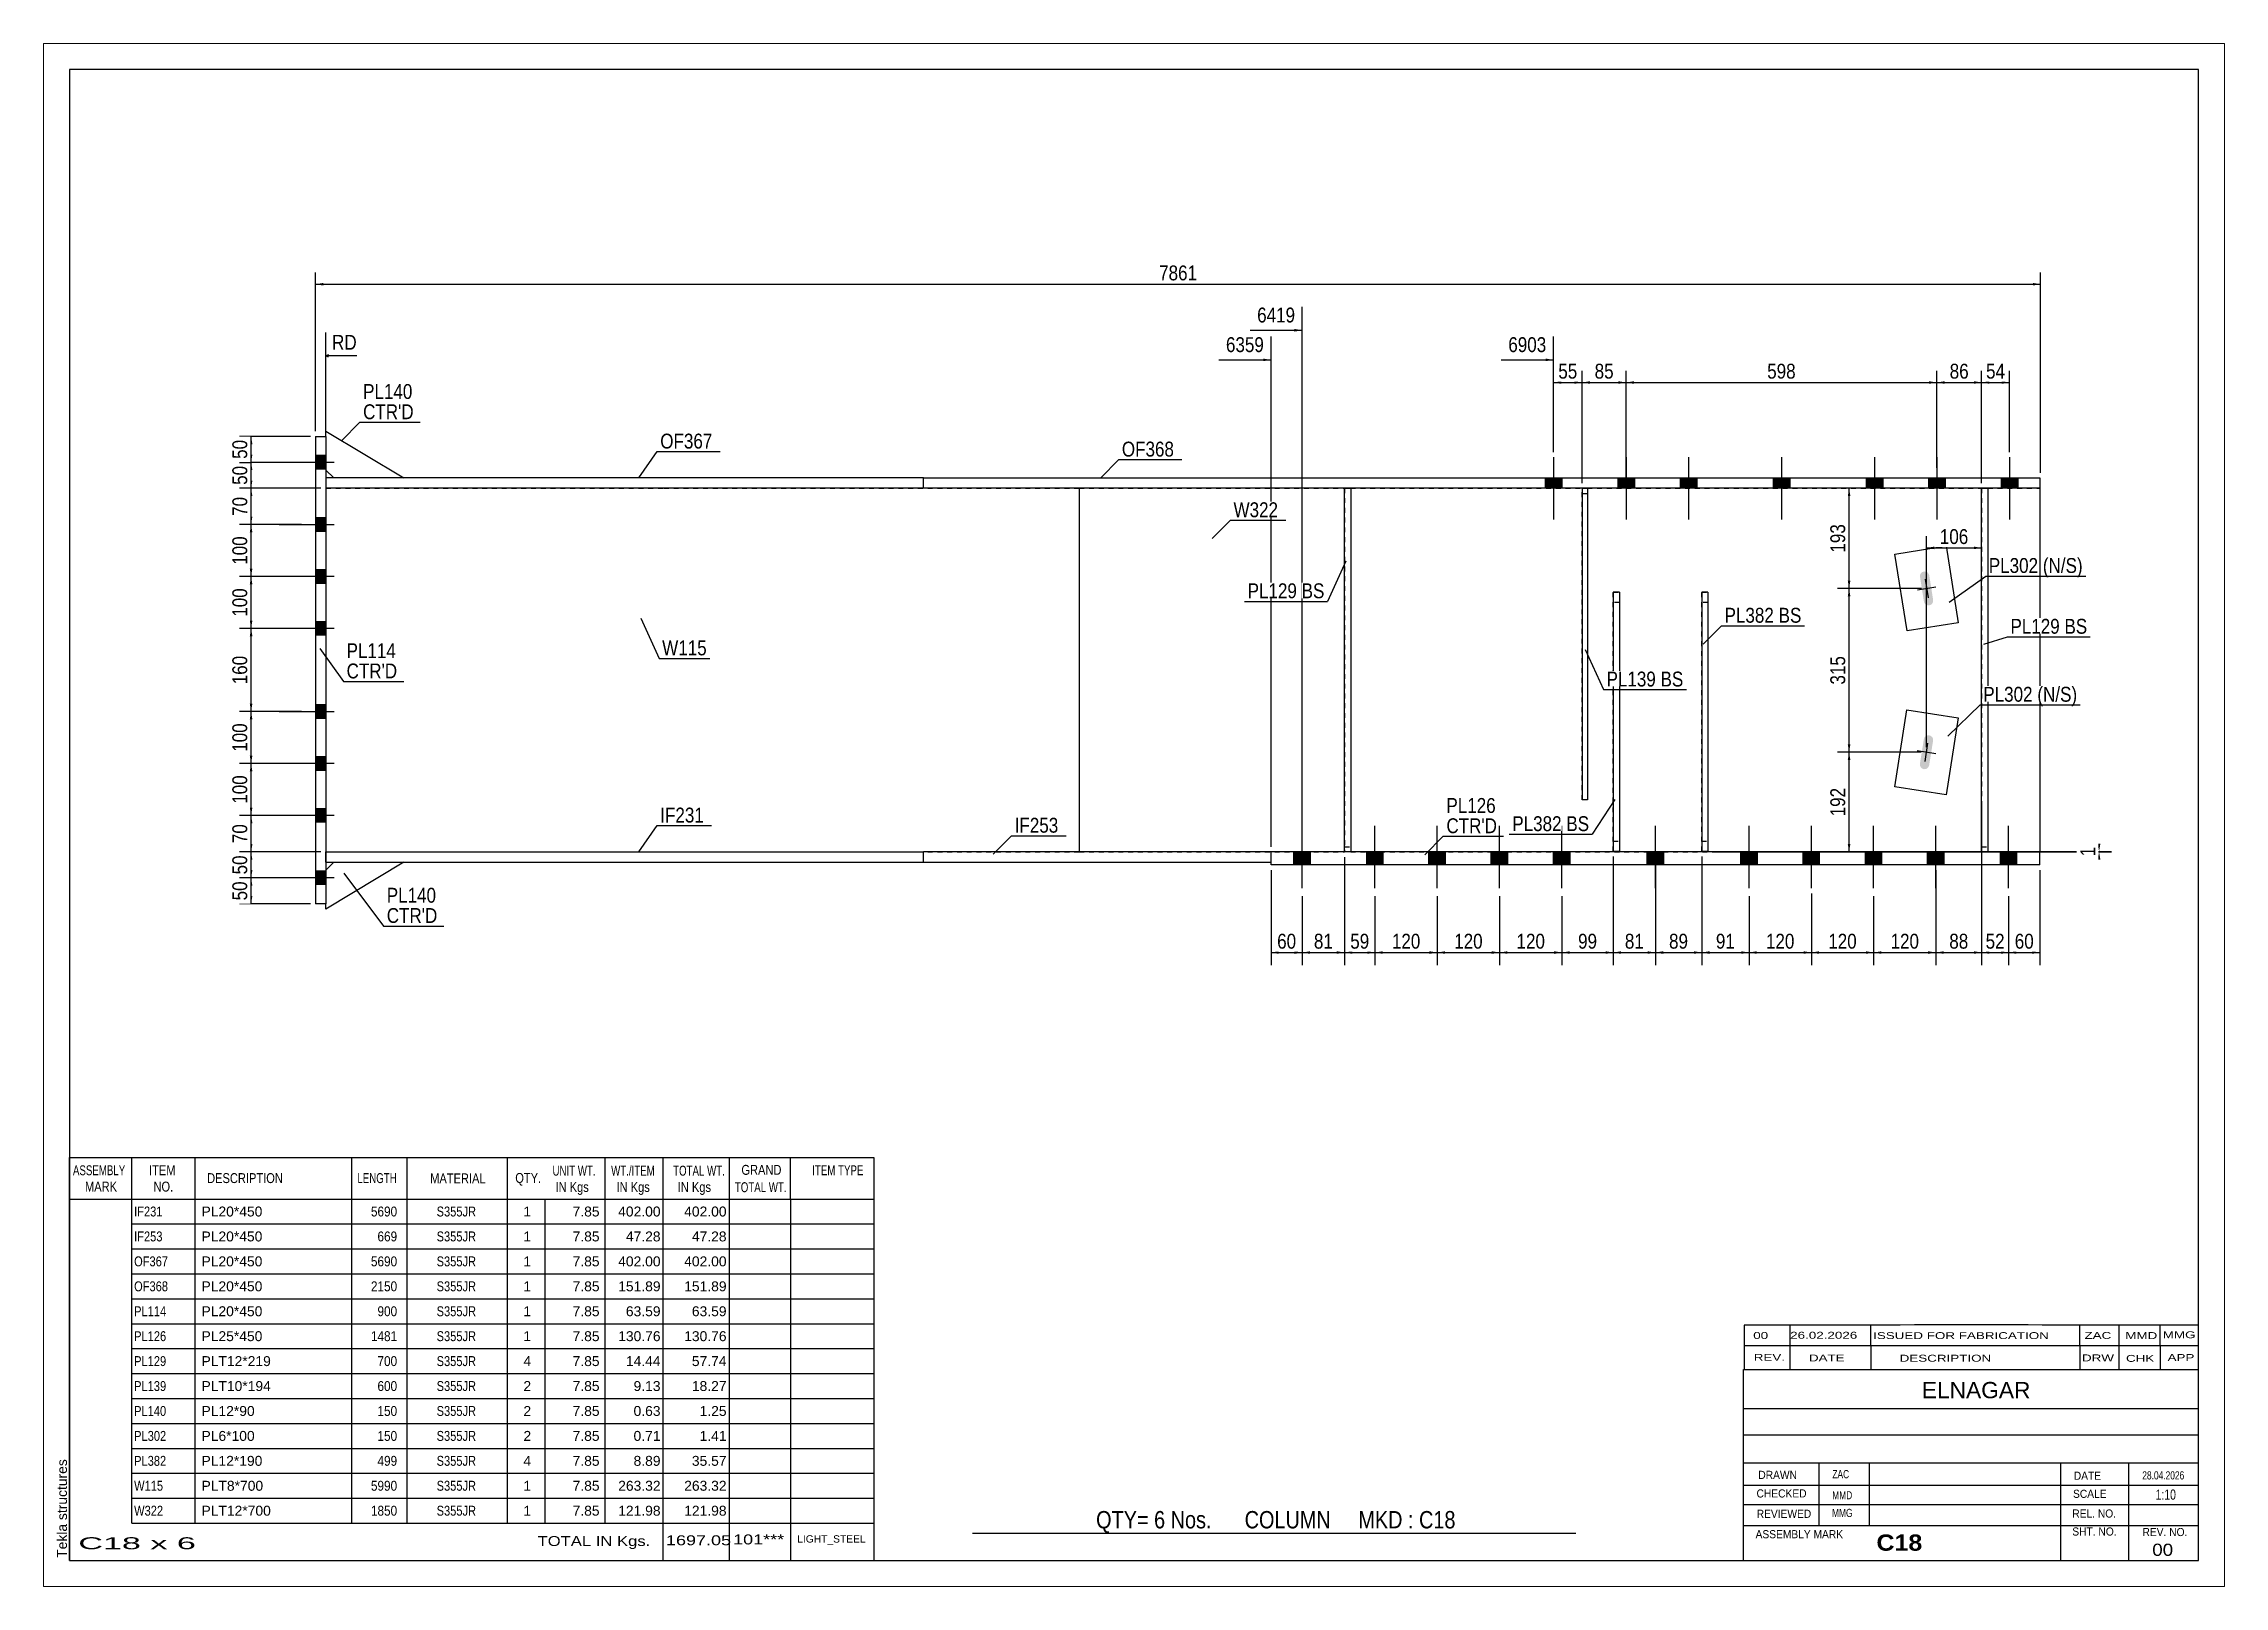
# Paper-space layout 'Layout1' of a CAD drawing. Header units: millimetres. Extents: x 0 to 420, y 0 to 297.
# The model-space entities are those that its viewports show. They can reach past a viewport. Long polylines and large blocks are cut down to what shows.
import ezdxf

# ---------------------------------------------------------------- set-up
doc = ezdxf.new("R2010")
doc.units = ezdxf.units.MM
doc.linetypes.add('DXK_LINE_DOT1', pattern=[1.8814, 0.9407, -0.9407])
doc.layers.add('Viewport layer', color=7, linetype='Continuous', plot=False)
doc.styles.add('Arial', font='ARIAL.TTF', dxfattribs={"height": 0.2})
doc.styles.add('Arial Bold', font='ARIALBD.TTF', dxfattribs={"height": 0.2})
doc.styles.add('Arial Narrow', font='ARIALN.TTF', dxfattribs={"height": 0.2})

# ---------------------------------------------------------------- blocks, each defined once
blk = doc.blocks.new('Unknown-622253085-1209')
at = {"color": 5, "linetype": 'Continuous'}
for p, q in [((61.13, 150.61), (-348.87, 150.61)), ((-348.87, 150.61), (-348.87, -136.39)), ((61.13, -136.39), (61.13, 150.61)), ((-348.87, -136.39), (61.13, -136.39))]:
    blk.add_line(p, q, dxfattribs=at)
at = {"color": 174, "linetype": 'Continuous', "style": 'Arial'}
blk.add_text('Tekla structures', height=1.9102, rotation=90, dxfattribs=at).set_placement((-349.37, -135.89))
blk = doc.blocks.new('Bolt-622253085-1263 - 1230')
at = {"linetype": 'Continuous'}
for points in [[(-109.86, 0), (-113.06, 0), (-113.06, -2.5), (-109.86, -2.5)], [(-109.86, 0), (-113.06, 0), (-113.06, -2.5), (-109.86, -2.5)], [(-109.86, 0), (-113.06, 0), (-113.06, -2.5), (-109.86, -2.5)], [(-109.86, 0), (-113.06, 0), (-113.06, -2.5), (-109.86, -2.5)], [(-95.86, 0), (-99.06, 0), (-99.06, -2.5), (-95.86, -2.5)], [(-95.86, 0), (-99.06, 0), (-99.06, -2.5), (-95.86, -2.5)], [(-95.86, 0), (-99.06, 0), (-99.06, -2.5), (-95.86, -2.5)], [(-95.86, 0), (-99.06, 0), (-99.06, -2.5), (-95.86, -2.5)], [(-83.86, 0), (-87.06, 0), (-87.06, -2.5), (-83.86, -2.5)], [(-83.86, 0), (-87.06, 0), (-87.06, -2.5), (-83.86, -2.5)], [(-83.86, 0), (-87.06, 0), (-87.06, -2.5), (-83.86, -2.5)], [(-83.86, 0), (-87.06, 0), (-87.06, -2.5), (-83.86, -2.5)], [(-71.86, 0), (-75.06, 0), (-75.06, -2.5), (-71.86, -2.5)], [(-71.86, 0), (-75.06, 0), (-75.06, -2.5), (-71.86, -2.5)], [(-71.86, 0), (-75.06, 0), (-75.06, -2.5), (-71.86, -2.5)], [(-71.86, 0), (-75.06, 0), (-75.06, -2.5), (-71.86, -2.5)], [(-59.86, 0), (-63.06, 0), (-63.06, -2.5), (-59.86, -2.5)], [(-59.86, 0), (-63.06, 0), (-63.06, -2.5), (-59.86, -2.5)], [(-59.86, 0), (-63.06, 0), (-63.06, -2.5), (-59.86, -2.5)], [(-59.86, 0), (-63.06, 0), (-63.06, -2.5), (-59.86, -2.5)], [(-41.84, 0), (-45.04, 0), (-45.04, -2.5), (-41.84, -2.5)], [(-41.84, 0), (-45.04, 0), (-45.04, -2.5), (-41.84, -2.5)], [(-41.84, 0), (-45.04, 0), (-45.04, -2.5), (-41.84, -2.5)], [(-41.84, 0), (-45.04, 0), (-45.04, -2.5), (-41.84, -2.5)], [(-23.82, 0), (-27.02, 0), (-27.02, -2.5), (-23.82, -2.5)], [(-23.82, 0), (-27.02, 0), (-27.02, -2.5), (-23.82, -2.5)], [(-23.82, 0), (-27.02, 0), (-27.02, -2.5), (-23.82, -2.5)], [(-23.82, 0), (-27.02, 0), (-27.02, -2.5), (-23.82, -2.5)], [(-11.82, 0), (-15.02, 0), (-15.02, -2.5), (-11.82, -2.5)], [(-11.82, 0), (-15.02, 0), (-15.02, -2.5), (-11.82, -2.5)], [(-11.82, 0), (-15.02, 0), (-15.02, -2.5), (-11.82, -2.5)], [(-11.82, 0), (-15.02, 0), (-15.02, -2.5), (-11.82, -2.5)], [(0.18, 0), (-3.02, 0), (-3.02, -2.5), (0.18, -2.5)], [(0.18, 0), (-3.02, 0), (-3.02, -2.5), (0.18, -2.5)], [(0.18, 0), (-3.02, 0), (-3.02, -2.5), (0.18, -2.5)], [(0.18, 0), (-3.02, 0), (-3.02, -2.5), (0.18, -2.5)], [(12.18, 0), (8.98, 0), (8.98, -2.5), (12.18, -2.5)], [(12.18, 0), (8.98, 0), (8.98, -2.5), (12.18, -2.5)], [(12.18, 0), (8.98, 0), (8.98, -2.5), (12.18, -2.5)], [(12.18, 0), (8.98, 0), (8.98, -2.5), (12.18, -2.5)], [(26.18, 0), (22.98, 0), (22.98, -2.5), (26.18, -2.5)], [(26.18, 0), (22.98, 0), (22.98, -2.5), (26.18, -2.5)], [(26.18, 0), (22.98, 0), (22.98, -2.5), (26.18, -2.5)], [(26.18, 0), (22.98, 0), (22.98, -2.5), (26.18, -2.5)]]:
    blk.add_hatch(color=3, dxfattribs=at).paths.add_polyline_path(points)
at = {"color": 3, "linetype": 'Continuous'}
for p, q in [((-111.46, -6.98), (-111.46, 5)), ((-111.46, -6.98), (-111.46, 5)), ((-111.46, -6.98), (-111.46, 5)), ((-111.46, -6.98), (-111.46, 5)), ((-97.46, -6.98), (-97.46, 5)), ((-97.46, -6.98), (-97.46, 5)), ((-97.46, -6.98), (-97.46, 5)), ((-97.46, -6.98), (-97.46, 5)), ((-85.46, -6.98), (-85.46, 5)), ((-85.46, -6.98), (-85.46, 5)), ((-85.46, -6.98), (-85.46, 5)), ((-85.46, -6.98), (-85.46, 5)), ((-73.46, -6.98), (-73.46, 5)), ((-73.46, -6.98), (-73.46, 5)), ((-73.46, -6.98), (-73.46, 5)), ((-73.46, -6.98), (-73.46, 5)), ((-61.46, -6.98), (-61.46, 5)), ((-61.46, -6.98), (-61.46, 5)), ((-61.46, -6.98), (-61.46, 5)), ((-61.46, -6.98), (-61.46, 5)), ((-43.44, -6.98), (-43.44, 5)), ((-43.44, -6.98), (-43.44, 5)), ((-43.44, -6.98), (-43.44, 5)), ((-43.44, -6.98), (-43.44, 5)), ((-25.42, -6.98), (-25.42, 5)), ((-25.42, -6.98), (-25.42, 5)), ((-25.42, -6.98), (-25.42, 5)), ((-25.42, -6.98), (-25.42, 5)), ((-13.42, -6.98), (-13.42, 5)), ((-13.42, -6.98), (-13.42, 5)), ((-13.42, -6.98), (-13.42, 5)), ((-13.42, -6.98), (-13.42, 5)), ((-1.42, -6.98), (-1.42, 5)), ((-1.42, -6.98), (-1.42, 5)), ((-1.42, -6.98), (-1.42, 5)), ((-1.42, -6.98), (-1.42, 5)), ((10.58, -6.98), (10.58, 5)), ((10.58, -6.98), (10.58, 5)), ((10.58, -6.98), (10.58, 5)), ((10.58, -6.98), (10.58, 5)), ((24.58, -6.98), (24.58, 5)), ((24.58, -6.98), (24.58, 5)), ((24.58, -6.98), (24.58, 5)), ((24.58, -6.98), (24.58, 5)), ((-113.06, -2.5), (-113.06, 0)), ((-113.06, -2.5), (-113.06, 0)), ((-113.06, -2.5), (-113.06, 0)), ((-113.06, -2.5), (-113.06, 0)), ((-109.86, -2.5), (-109.86, 0)), ((-109.86, -2.5), (-109.86, 0)), ((-109.86, -2.5), (-109.86, 0)), ((-109.86, -2.5), (-109.86, 0)), ((-99.06, -2.5), (-99.06, 0)), ((-99.06, -2.5), (-99.06, 0)), ((-99.06, -2.5), (-99.06, 0)), ((-99.06, -2.5), (-99.06, 0)), ((-95.86, -2.5), (-95.86, 0)), ((-95.86, -2.5), (-95.86, 0)), ((-95.86, -2.5), (-95.86, 0)), ((-95.86, -2.5), (-95.86, 0)), ((-87.06, -2.5), (-87.06, 0)), ((-87.06, -2.5), (-87.06, 0)), ((-87.06, -2.5), (-87.06, 0)), ((-87.06, -2.5), (-87.06, 0)), ((-83.86, -2.5), (-83.86, 0)), ((-83.86, -2.5), (-83.86, 0)), ((-83.86, -2.5), (-83.86, 0)), ((-83.86, -2.5), (-83.86, 0)), ((-75.06, -2.5), (-75.06, 0)), ((-75.06, -2.5), (-75.06, 0)), ((-75.06, -2.5), (-75.06, 0)), ((-75.06, -2.5), (-75.06, 0)), ((-71.86, -2.5), (-71.86, 0)), ((-71.86, -2.5), (-71.86, 0)), ((-71.86, -2.5), (-71.86, 0)), ((-71.86, -2.5), (-71.86, 0)), ((-63.06, -2.5), (-63.06, 0)), ((-63.06, -2.5), (-63.06, 0)), ((-63.06, -2.5), (-63.06, 0)), ((-63.06, -2.5), (-63.06, 0)), ((-59.86, -2.5), (-59.86, 0)), ((-59.86, -2.5), (-59.86, 0)), ((-59.86, -2.5), (-59.86, 0)), ((-59.86, -2.5), (-59.86, 0)), ((-45.04, -2.5), (-45.04, 0)), ((-45.04, -2.5), (-45.04, 0)), ((-45.04, -2.5), (-45.04, 0)), ((-45.04, -2.5), (-45.04, 0)), ((-41.84, -2.5), (-41.84, 0)), ((-41.84, -2.5), (-41.84, 0)), ((-41.84, -2.5), (-41.84, 0)), ((-41.84, -2.5), (-41.84, 0)), ((-27.02, -2.5), (-27.02, 0)), ((-27.02, -2.5), (-27.02, 0)), ((-27.02, -2.5), (-27.02, 0)), ((-27.02, -2.5), (-27.02, 0)), ((-23.82, -2.5), (-23.82, 0)), ((-23.82, -2.5), (-23.82, 0)), ((-23.82, -2.5), (-23.82, 0)), ((-23.82, -2.5), (-23.82, 0)), ((-15.02, -2.5), (-15.02, 0)), ((-15.02, -2.5), (-15.02, 0)), ((-15.02, -2.5), (-15.02, 0)), ((-15.02, -2.5), (-15.02, 0)), ((-11.82, -2.5), (-11.82, 0)), ((-11.82, -2.5), (-11.82, 0)), ((-11.82, -2.5), (-11.82, 0)), ((-11.82, -2.5), (-11.82, 0)), ((-3.02, -2.5), (-3.02, 0)), ((-3.02, -2.5), (-3.02, 0)), ((-3.02, -2.5), (-3.02, 0)), ((-3.02, -2.5), (-3.02, 0)), ((0.18, -2.5), (0.18, 0)), ((0.18, -2.5), (0.18, 0)), ((0.18, -2.5), (0.18, 0)), ((0.18, -2.5), (0.18, 0)), ((8.98, -2.5), (8.98, 0)), ((8.98, -2.5), (8.98, 0)), ((8.98, -2.5), (8.98, 0)), ((8.98, -2.5), (8.98, 0)), ((12.18, -2.5), (12.18, 0)), ((12.18, -2.5), (12.18, 0)), ((12.18, -2.5), (12.18, 0)), ((12.18, -2.5), (12.18, 0)), ((22.98, -2.5), (22.98, 0)), ((22.98, -2.5), (22.98, 0)), ((22.98, -2.5), (22.98, 0)), ((22.98, -2.5), (22.98, 0)), ((26.18, -2.5), (26.18, 0)), ((26.18, -2.5), (26.18, 0)), ((26.18, -2.5), (26.18, 0)), ((26.18, -2.5), (26.18, 0))]:
    blk.add_line(p, q, dxfattribs=at)
blk = doc.blocks.new('Part-622253085-1368 - 1230')
at = {"color": 2, "linetype": 'Continuous'}
for p, q in [((-301.5, 80), (-299.5, 80)), ((-301.5, 80), (-301.5, -10)), ((-299.5, 80), (-299.5, -10)), ((-299.5, -10), (-301.5, -10))]:
    blk.add_line(p, q, dxfattribs=at)
blk = doc.blocks.new('Part-622253085-1255 - 1230')
at = {"color": 2, "linetype": 'Continuous'}
for p, q in [((2.66, 57.35), (12.53, 58.92)), ((12.53, 58.92), (14.89, 44.11)), ((5.01, 42.54), (2.66, 57.35)), ((14.89, 44.11), (5.01, 42.54))]:
    blk.add_line(p, q, dxfattribs=at)
blk = doc.blocks.new('Bolt-622253085-1264 - 1230')
at = {"linetype": 'Continuous'}
blk.add_hatch(color=3, dxfattribs=at).paths.add_polyline_path([(8.62, 47.63), (8.94, 47.49), (9.29, 47.47), (9.62, 47.59), (9.88, 47.83), (10.03, 48.15), (10.04, 48.5), (9.29, 53.24), (9.16, 53.57), (8.93, 53.83), (8.61, 53.98), (8.26, 53.99), (7.93, 53.87), (7.67, 53.63), (7.52, 53.31), (7.51, 52.96), (8.26, 48.22), (8.38, 47.89)])
at = {"color": 3, "linetype": 'Continuous'}
for p, q in [((7, 50.45), (10.55, 51.01)), ((8.49, 52.51), (9.06, 48.95))]:
    blk.add_line(p, q, dxfattribs=at)
blk = doc.blocks.new('Part-622253085-1260 - 1230')
at = {"color": 2, "linetype": 'Continuous'}
for p, q in [((2.64, 12.56), (5, 27.38)), ((5, 27.38), (14.88, 25.81)), ((14.88, 25.81), (12.52, 10.99)), ((12.52, 10.99), (2.64, 12.56))]:
    blk.add_line(p, q, dxfattribs=at)
blk = doc.blocks.new('Bolt-622253085-1261 - 1230')
at = {"linetype": 'Continuous'}
for points in [[(-301.5, 76.3), (-301.5, 73.7), (-299.5, 73.7), (-299.5, 76.3)], [(-301.5, 76.3), (-301.5, 73.7), (-299.5, 73.7), (-299.5, 76.3)], [(-301.5, 64.3), (-301.5, 61.7), (-299.5, 61.7), (-299.5, 64.3)], [(-301.5, 64.3), (-301.5, 61.7), (-299.5, 61.7), (-299.5, 64.3)], [(-301.5, 54.3), (-301.5, 51.7), (-299.5, 51.7), (-299.5, 54.3)], [(-301.5, 54.3), (-301.5, 51.7), (-299.5, 51.7), (-299.5, 54.3)], [(-301.5, 44.3), (-301.5, 41.7), (-299.5, 41.7), (-299.5, 44.3)], [(-301.5, 44.3), (-301.5, 41.7), (-299.5, 41.7), (-299.5, 44.3)], [(-301.5, 28.3), (-301.5, 25.7), (-299.5, 25.7), (-299.5, 28.3)], [(-301.5, 28.3), (-301.5, 25.7), (-299.5, 25.7), (-299.5, 28.3)], [(-301.5, 18.3), (-301.5, 15.7), (-299.5, 15.7), (-299.5, 18.3)], [(-301.5, 18.3), (-301.5, 15.7), (-299.5, 15.7), (-299.5, 18.3)], [(-301.5, 8.3), (-301.5, 5.7), (-299.5, 5.7), (-299.5, 8.3)], [(-301.5, 8.3), (-301.5, 5.7), (-299.5, 5.7), (-299.5, 8.3)], [(-301.5, -3.7), (-301.5, -6.3), (-299.5, -6.3), (-299.5, -3.7)], [(-301.5, -3.7), (-301.5, -6.3), (-299.5, -6.3), (-299.5, -3.7)]]:
    blk.add_hatch(color=3, dxfattribs=at).paths.add_polyline_path(points)
at = {"color": 3, "linetype": 'Continuous'}
for p, q in [((-299.5, 76.3), (-301.5, 76.3)), ((-299.5, 76.3), (-301.5, 76.3)), ((-297.91, 75), (-308.5, 75)), ((-297.91, 75), (-308.5, 75)), ((-299.5, 73.7), (-301.5, 73.7)), ((-299.5, 73.7), (-301.5, 73.7)), ((-297.91, 63), (-308.5, 63)), ((-297.91, 63), (-308.5, 63)), ((-299.5, 64.3), (-301.5, 64.3)), ((-299.5, 64.3), (-301.5, 64.3)), ((-299.5, 61.7), (-301.5, 61.7)), ((-299.5, 61.7), (-301.5, 61.7)), ((-297.91, 53), (-308.5, 53)), ((-297.91, 53), (-308.5, 53)), ((-299.5, 54.3), (-301.5, 54.3)), ((-299.5, 54.3), (-301.5, 54.3)), ((-299.5, 51.7), (-301.5, 51.7)), ((-299.5, 51.7), (-301.5, 51.7)), ((-297.91, 43), (-308.5, 43)), ((-297.91, 43), (-308.5, 43)), ((-299.5, 44.3), (-301.5, 44.3)), ((-299.5, 44.3), (-301.5, 44.3)), ((-299.5, 41.7), (-301.5, 41.7)), ((-299.5, 41.7), (-301.5, 41.7)), ((-297.91, 27), (-308.5, 27)), ((-297.91, 27), (-308.5, 27)), ((-299.5, 28.3), (-301.5, 28.3)), ((-299.5, 28.3), (-301.5, 28.3)), ((-299.5, 25.7), (-301.5, 25.7)), ((-299.5, 25.7), (-301.5, 25.7)), ((-297.91, 17), (-308.5, 17)), ((-297.91, 17), (-308.5, 17)), ((-299.5, 18.3), (-301.5, 18.3)), ((-299.5, 18.3), (-301.5, 18.3)), ((-299.5, 15.7), (-301.5, 15.7)), ((-299.5, 15.7), (-301.5, 15.7)), ((-297.91, 7), (-308.5, 7)), ((-297.91, 7), (-308.5, 7)), ((-299.5, 8.3), (-301.5, 8.3)), ((-299.5, 8.3), (-301.5, 8.3)), ((-299.5, 5.7), (-301.5, 5.7)), ((-299.5, 5.7), (-301.5, 5.7)), ((-299.5, -3.7), (-301.5, -3.7)), ((-299.5, -3.7), (-301.5, -3.7)), ((-297.91, -5), (-308.5, -5)), ((-297.91, -5), (-308.5, -5)), ((-299.5, -6.3), (-301.5, -6.3)), ((-299.5, -6.3), (-301.5, -6.3))]:
    blk.add_line(p, q, dxfattribs=at)
blk = doc.blocks.new('Bolt-622253085-1265 - 1230')
at = {"linetype": 'Continuous'}
blk.add_hatch(color=3, dxfattribs=at).paths.add_polyline_path([(9.87, 22.09), (9.61, 22.32), (9.28, 22.45), (8.93, 22.43), (8.61, 22.29), (8.37, 22.03), (8.25, 21.7), (7.49, 16.96), (7.51, 16.61), (7.66, 16.29), (7.91, 16.05), (8.24, 15.93), (8.59, 15.94), (8.91, 16.09), (9.15, 16.35), (9.27, 16.68), (10.03, 21.42), (10.01, 21.77)])
at = {"color": 3, "linetype": 'Continuous'}
for p, q in [((10.54, 18.9), (6.98, 19.47)), ((8.48, 17.41), (9.04, 20.96))]:
    blk.add_line(p, q, dxfattribs=at)
blk = doc.blocks.new('Part-622253085-1526 - 1230')
at = {"color": 2, "linetype": 'Continuous'}
for p, q in [((30.58, 0), (-117.48, 0)), ((-117.48, -2.5), (-117.48, 0)), ((30.58, -2.5), (-117.48, -2.5)), ((30.58, -2.5), (30.58, 0))]:
    blk.add_line(p, q, dxfattribs=at)
blk = doc.blocks.new('Part-622253085-1334 - 1230')
at = {"color": 2, "linetype": 'Continuous'}
for p, q in [((-299.5, 80), (-299.5, 81)), ((-299.5, 81), (-284.5, 72)), ((-299.5, 73.5), (-298, 72))]:
    blk.add_line(p, q, dxfattribs=at)
at = {"color": 7, "linetype": 'DXK_LINE_DOT1'}
for p, q in [((-299.5, 80), (-299.5, 73.5)), ((-284.5, 72), (-298, 72))]:
    blk.add_line(p, q, dxfattribs=at)
blk = doc.blocks.new('Part-622253085-1281 - 1230')
at = {"color": 7, "linetype": 'DXK_LINE_DOT1'}
for p, q in [((-299.5, 70), (-299.5, 0)), ((-299.5, 70), (-234.5, 70)), ((-234.4, 70), (-154.4, 70)), ((-154.4, 70), (-154.4, 0)), ((-299.5, 0), (-234.5, 0)), ((-234.4, 0), (-154.4, 0))]:
    blk.add_line(p, q, dxfattribs=at)
blk = doc.blocks.new('Part-622253085-1339 - 1230')
at = {"color": 2, "linetype": 'Continuous'}
for p, q in [((-284.5, -2), (-299.5, -11)), ((-298, -2), (-299.5, -3.5)), ((-299.5, -11), (-299.5, -10))]:
    blk.add_line(p, q, dxfattribs=at)
at = {"color": 7, "linetype": 'DXK_LINE_DOT1'}
for p, q in [((-299.5, -3.5), (-299.5, -10)), ((-298, -2), (-284.5, -2))]:
    blk.add_line(p, q, dxfattribs=at)
blk = doc.blocks.new('Part-622253085-1492 - 1230')
at = {"color": 2, "linetype": 'Continuous'}
for p, q in [((-103.33, 0), (-103.33, 70)), ((-103.33, 70), (-102.13, 70)), ((-102.13, 70), (-102.13, 0)), ((-102.13, 0), (-103.33, 0))]:
    blk.add_line(p, q, dxfattribs=at)
blk = doc.blocks.new('Part-622253085-1390 - 1230')
at = {"color": 2, "linetype": 'Continuous'}
for p, q in [((-57.56, 70), (-57.56, 10)), ((-56.56, 70), (-56.56, 10)), ((-56.56, 10), (-57.56, 10))]:
    blk.add_line(p, q, dxfattribs=at)
at = {"color": 7, "linetype": 'DXK_LINE_DOT1'}
for p, q in [((-57.56, 70), (-56.56, 70)), ((-57.56, 69), (-56.56, 69))]:
    blk.add_line(p, q, dxfattribs=at)
blk = doc.blocks.new('Part-622253085-1413 - 1230')
at = {"color": 7, "linetype": 'DXK_LINE_DOT1'}
for p, q in [((-57.56, 10), (-57.56, 70)), ((-56.56, 70), (-56.56, 10)), ((-56.56, 10), (-57.56, 10))]:
    blk.add_line(p, q, dxfattribs=at)
blk = doc.blocks.new('Part-622253085-4126 - 1230')
at = {"color": 2, "linetype": 'Continuous'}
for p, q in [((-51.56, 50), (-51.56, 0.1)), ((-50.36, 50), (-51.56, 50)), ((-50.36, 50), (-50.36, 0.1)), ((-50.36, 0.1), (-51.56, 0.1))]:
    blk.add_line(p, q, dxfattribs=at)
blk = doc.blocks.new('Part-622253085-1465 - 1230')
at = {"color": 7, "linetype": 'DXK_LINE_DOT1'}
for p, q in [((-103.33, 70), (-103.33, 0)), ((-103.33, 70), (-102.13, 70)), ((-102.13, 70), (-102.13, 0)), ((-103.33, 1), (-102.13, 1)), ((-102.13, 0), (-103.33, 0))]:
    blk.add_line(p, q, dxfattribs=at)
blk = doc.blocks.new('Part-622253085-1470 - 1230')
at = {"color": 7, "linetype": 'DXK_LINE_DOT1'}
for p, q in [((19.38, 70), (19.38, 0)), ((19.38, 70), (20.58, 70)), ((20.58, 70), (20.58, 0)), ((19.38, 1), (20.58, 1)), ((20.58, 0), (19.38, 0))]:
    blk.add_line(p, q, dxfattribs=at)
blk = doc.blocks.new('Part-622253085-1497 - 1230')
at = {"color": 2, "linetype": 'Continuous'}
for p, q in [((19.38, 0), (19.38, 70)), ((19.38, 70), (20.58, 70)), ((20.58, 70), (20.58, 0)), ((20.58, 0), (19.38, 0))]:
    blk.add_line(p, q, dxfattribs=at)
blk = doc.blocks.new('Part-622253085-1548 - 1230')
at = {"color": 2, "linetype": 'Continuous'}
for p, q in [((-117.48, 0), (-184.4, 0)), ((-184.4, -2), (-184.4, 0)), ((-184.4, -2), (-117.48, -2)), ((-117.48, -2), (-117.48, 0))]:
    blk.add_line(p, q, dxfattribs=at)
blk = doc.blocks.new('Bolt-622253085-4132 - 1230')
at = {"linetype": 'Continuous'}
for points in [[(-61.49, 72), (-64.69, 72), (-64.69, 70), (-61.49, 70)], [(-61.49, 72), (-64.69, 72), (-64.69, 70), (-61.49, 70)], [(-47.49, 72), (-50.69, 72), (-50.69, 70), (-47.49, 70)], [(-47.49, 72), (-50.69, 72), (-50.69, 70), (-47.49, 70)], [(-35.49, 72), (-38.69, 72), (-38.69, 70), (-35.49, 70)], [(-35.49, 72), (-38.69, 72), (-38.69, 70), (-35.49, 70)], [(-17.57, 72), (-20.77, 72), (-20.77, 70), (-17.57, 70)], [(-17.57, 72), (-20.77, 72), (-20.77, 70), (-17.57, 70)], [(0.34, 72), (-2.86, 72), (-2.86, 70), (0.34, 70)], [(0.34, 72), (-2.86, 72), (-2.86, 70), (0.34, 70)], [(12.34, 72), (9.14, 72), (9.14, 70), (12.34, 70)], [(12.34, 72), (9.14, 72), (9.14, 70), (12.34, 70)], [(26.34, 72), (23.14, 72), (23.14, 70), (26.34, 70)], [(26.34, 72), (23.14, 72), (23.14, 70), (26.34, 70)]]:
    blk.add_hatch(color=3, dxfattribs=at).paths.add_polyline_path(points)
at = {"color": 3, "linetype": 'Continuous'}
for p, q in [((-63.09, 75.97), (-63.09, 64)), ((-63.09, 75.97), (-63.09, 64)), ((-49.09, 75.97), (-49.09, 64)), ((-49.09, 75.97), (-49.09, 64)), ((-37.09, 75.97), (-37.09, 64)), ((-37.09, 75.97), (-37.09, 64)), ((-19.17, 75.97), (-19.17, 64)), ((-19.17, 75.97), (-19.17, 64)), ((-1.26, 75.97), (-1.26, 64)), ((-1.26, 75.97), (-1.26, 64)), ((10.74, 75.97), (10.74, 64)), ((10.74, 75.97), (10.74, 64)), ((24.74, 75.97), (24.74, 64)), ((24.74, 75.97), (24.74, 64)), ((-64.69, 72), (-64.69, 70)), ((-64.69, 72), (-64.69, 70)), ((-61.49, 72), (-61.49, 70)), ((-61.49, 72), (-61.49, 70)), ((-50.69, 72), (-50.69, 70)), ((-50.69, 72), (-50.69, 70)), ((-47.49, 72), (-47.49, 70)), ((-47.49, 72), (-47.49, 70)), ((-38.69, 72), (-38.69, 70)), ((-38.69, 72), (-38.69, 70)), ((-35.49, 72), (-35.49, 70)), ((-35.49, 72), (-35.49, 70)), ((-20.77, 72), (-20.77, 70)), ((-20.77, 72), (-20.77, 70)), ((-17.57, 72), (-17.57, 70)), ((-17.57, 72), (-17.57, 70)), ((-2.86, 72), (-2.86, 70)), ((-2.86, 72), (-2.86, 70)), ((0.34, 72), (0.34, 70)), ((0.34, 72), (0.34, 70)), ((9.14, 72), (9.14, 70)), ((9.14, 72), (9.14, 70)), ((12.34, 72), (12.34, 70)), ((12.34, 72), (12.34, 70)), ((23.14, 72), (23.14, 70)), ((23.14, 72), (23.14, 70)), ((26.34, 72), (26.34, 70)), ((26.34, 72), (26.34, 70))]:
    blk.add_line(p, q, dxfattribs=at)
blk = doc.blocks.new('Part-622253085-1570 - 1230')
at = {"color": 2, "linetype": 'Continuous'}
for p, q in [((-299.5, -2), (-299.5, 0)), ((-299.5, 0), (-234.5, 0)), ((-299.5, -2), (-234.5, -2)), ((-234.4, 0), (-184.4, 0)), ((-234.4, -2), (-184.4, -2)), ((-184.4, -2), (-184.4, 0))]:
    blk.add_line(p, q, dxfattribs=at)
blk = doc.blocks.new('Part-622253085-1592 - 1230')
at = {"color": 2, "linetype": 'Continuous'}
for p, q in [((-154.4, 70), (-154.4, 0)), ((30.58, 70), (30.58, 0))]:
    blk.add_line(p, q, dxfattribs=at)
at = {"color": 7, "linetype": 'DXK_LINE_DOT1'}
for p, q in [((-154.4, 70), (-103.33, 70)), ((-102.13, 70), (-57.56, 70)), ((-56.56, 70), (19.38, 70)), ((20.58, 70), (30.58, 70)), ((-154.4, 0), (-103.33, 0)), ((-102.13, 0), (19.38, 0)), ((20.58, 0), (30.58, 0))]:
    blk.add_line(p, q, dxfattribs=at)
blk = doc.blocks.new('Part-622253085-1614 - 1230')
at = {"color": 2, "linetype": 'Continuous'}
for p, q in [((-184.4, 70), (-184.4, 72)), ((-184.4, 72), (30.58, 72)), ((30.58, 72), (30.58, 70)), ((30.58, 70), (-184.4, 70))]:
    blk.add_line(p, q, dxfattribs=at)
blk = doc.blocks.new('Part-622253085-4130 - 1230')
at = {"color": 2, "linetype": 'Continuous'}
for p, q in [((-34.53, 50), (-34.53, 0.1)), ((-33.33, 50), (-34.53, 50)), ((-33.33, 50), (-33.33, 0.1)), ((-33.33, 0.1), (-34.53, 0.1))]:
    blk.add_line(p, q, dxfattribs=at)
blk = doc.blocks.new('Part-622253085-1636 - 1230')
at = {"color": 2, "linetype": 'Continuous'}
for p, q in [((-299.5, 72), (-299.5, 70)), ((-234.5, 72), (-299.5, 72)), ((-184.4, 72), (-234.4, 72)), ((-184.4, 70), (-184.4, 72)), ((-234.5, 70), (-299.5, 70)), ((-184.4, 70), (-234.4, 70))]:
    blk.add_line(p, q, dxfattribs=at)
blk = doc.blocks.new('Part-622253085-4124 - 1230')
at = {"color": 7, "linetype": 'DXK_LINE_DOT1'}
for p, q in [((-51.56, 0.1), (-51.56, 50)), ((-51.56, 50), (-50.36, 50)), ((-50.36, 48), (-51.56, 48)), ((-50.36, 50), (-50.36, 0.1)), ((-51.56, 2.1), (-50.36, 2.1)), ((-50.36, 0.1), (-51.56, 0.1))]:
    blk.add_line(p, q, dxfattribs=at)
blk = doc.blocks.new('Part-622253085-4128 - 1230')
at = {"color": 7, "linetype": 'DXK_LINE_DOT1'}
for p, q in [((-34.53, 0.1), (-34.53, 50)), ((-34.53, 50), (-33.33, 50)), ((-33.33, 48), (-34.53, 48)), ((-33.33, 50), (-33.33, 0.1)), ((-34.53, 2.1), (-33.33, 2.1)), ((-33.33, 0.1), (-34.53, 0.1))]:
    blk.add_line(p, q, dxfattribs=at)
blk = doc.blocks.new('StraightDimension-622253085-1836 - 1230')
at = {"linetype": 'Continuous'}
for points in [[(-314.16, 5.53), (-313.91, 7.03), (-313.66, 5.53)], [(-313.66, 1.5), (-313.91, 0), (-314.16, 1.5)]]:
    blk.add_hatch(color=7, dxfattribs=at).paths.add_polyline_path(points)
at = {"color": 7, "linetype": 'Continuous'}
for p, q in [((-304.21, 7.03), (-316.16, 7.03)), ((-313.91, 0), (-313.91, 7.03)), ((-300.5, 0), (-316.16, 0))]:
    blk.add_line(p, q, dxfattribs=at)
at = {"color": 0}
blk.add_wipeout([(-314.06, 5.94), (-318.26, 5.94), (-318.26, 1.09), (-314.06, 1.09)], dxfattribs=at)
at = {"color": 3, "style": 'Arial Narrow'}
blk.add_text('70', height=2.863, rotation=90.0002, dxfattribs=at).set_placement((-314.66, 1.69))
blk = doc.blocks.new('StraightDimension-622253085-1771 - 1230')
at = {"linetype": 'Continuous'}
for points in [[(-314.16, 73.5), (-313.91, 75), (-313.66, 73.5)], [(-313.66, 71.5), (-313.91, 70), (-314.16, 71.5)]]:
    blk.add_hatch(color=7, dxfattribs=at).paths.add_polyline_path(points)
at = {"color": 7, "linetype": 'Continuous'}
for p, q in [((-304.21, 75), (-316.16, 75)), ((-313.91, 70), (-313.91, 75)), ((-300.5, 70), (-316.16, 70))]:
    blk.add_line(p, q, dxfattribs=at)
at = {"color": 0}
blk.add_wipeout([(-314.06, 74.93), (-318.26, 74.93), (-318.26, 70.07), (-314.06, 70.07)], dxfattribs=at)
at = {"color": 3, "style": 'Arial Narrow'}
blk.add_text('50', height=2.863, rotation=90.0002, dxfattribs=at).set_placement((-314.66, 70.67))
blk = doc.blocks.new('StraightDimension-622253085-1805 - 1230')
at = {"linetype": 'Continuous'}
for points in [[(-314.16, 41.53), (-313.91, 43.03), (-313.66, 41.53)], [(-313.66, 28.53), (-313.91, 27.03), (-314.16, 28.53)]]:
    blk.add_hatch(color=7, dxfattribs=at).paths.add_polyline_path(points)
at = {"color": 7, "linetype": 'Continuous'}
for p, q in [((-304.21, 43.03), (-316.16, 43.03)), ((-313.91, 27.03), (-313.91, 43.03)), ((-304.21, 27.03), (-316.16, 27.03))]:
    blk.add_line(p, q, dxfattribs=at)
at = {"color": 0}
blk.add_wipeout([(-314.06, 38.37), (-318.26, 38.37), (-318.26, 31.68), (-314.06, 31.68)], dxfattribs=at)
at = {"color": 3, "style": 'Arial Narrow'}
blk.add_text('160', height=2.863, rotation=90.0002, dxfattribs=at).set_placement((-314.66, 32.28))
blk = doc.blocks.new('StraightDimension-622253085-1780 - 1230')
at = {"linetype": 'Continuous'}
for points in [[(-314.16, 68.5), (-313.91, 70), (-313.66, 68.5)], [(-313.66, 64.53), (-313.91, 63.03), (-314.16, 64.53)]]:
    blk.add_hatch(color=7, dxfattribs=at).paths.add_polyline_path(points)
at = {"color": 7, "linetype": 'Continuous'}
for p, q in [((-300.5, 70), (-316.16, 70)), ((-313.91, 63.03), (-313.91, 70)), ((-304.21, 63.03), (-316.16, 63.03))]:
    blk.add_line(p, q, dxfattribs=at)
at = {"color": 0}
blk.add_wipeout([(-314.06, 68.94), (-318.26, 68.94), (-318.26, 64.09), (-314.06, 64.09)], dxfattribs=at)
at = {"color": 3, "style": 'Arial Narrow'}
blk.add_text('70', height=2.863, rotation=90.0002, dxfattribs=at).set_placement((-314.66, 64.69))
blk = doc.blocks.new('StraightDimension-622253085-1829 - 1230')
at = {"linetype": 'Continuous'}
for points in [[(-314.16, 15.53), (-313.91, 17.03), (-313.66, 15.53)], [(-313.66, 8.53), (-313.91, 7.03), (-314.16, 8.53)]]:
    blk.add_hatch(color=7, dxfattribs=at).paths.add_polyline_path(points)
at = {"color": 7, "linetype": 'Continuous'}
for p, q in [((-304.21, 17.03), (-316.16, 17.03)), ((-313.91, 7.03), (-313.91, 17.03)), ((-304.21, 7.03), (-316.16, 7.03))]:
    blk.add_line(p, q, dxfattribs=at)
at = {"color": 0}
blk.add_wipeout([(-314.06, 15.37), (-318.26, 15.37), (-318.26, 8.68), (-314.06, 8.68)], dxfattribs=at)
at = {"color": 3, "style": 'Arial Narrow'}
blk.add_text('100', height=2.863, rotation=90.0002, dxfattribs=at).set_placement((-314.66, 9.28))
blk = doc.blocks.new('StraightDimension-622253085-1761 - 1230')
at = {"linetype": 'Continuous'}
for points in [[(-314.16, 78.5), (-313.91, 80), (-313.66, 78.5)], [(-313.66, 76.5), (-313.91, 75), (-314.16, 76.5)]]:
    blk.add_hatch(color=7, dxfattribs=at).paths.add_polyline_path(points)
at = {"color": 7, "linetype": 'Continuous'}
for p, q in [((-302.5, 80), (-316.16, 80)), ((-313.91, 75), (-313.91, 80)), ((-304.21, 75), (-316.16, 75))]:
    blk.add_line(p, q, dxfattribs=at)
at = {"color": 0}
blk.add_wipeout([(-314.06, 79.93), (-318.26, 79.93), (-318.26, 75.07), (-314.06, 75.07)], dxfattribs=at)
at = {"color": 3, "style": 'Arial Narrow'}
blk.add_text('50', height=2.863, rotation=90.0002, dxfattribs=at).set_placement((-314.66, 75.67))
blk = doc.blocks.new('StraightDimension-622253085-1645 - 1230')
at = {"linetype": 'Continuous'}
for points in [[(10.26, 58.28), (8.76, 58.53), (10.26, 58.78)], [(17.88, 58.78), (19.38, 58.53), (17.88, 58.28)]]:
    blk.add_hatch(color=7, dxfattribs=at).paths.add_polyline_path(points)
at = {"color": 7, "linetype": 'Continuous'}
for p, q in [((8.76, 20.19), (8.76, 60.78)), ((19.38, 18.46), (19.38, 60.78)), ((8.76, 58.53), (19.38, 58.53))]:
    blk.add_line(p, q, dxfattribs=at)
at = {"color": 0}
blk.add_wipeout([(17.41, 58.68), (17.41, 62.88), (10.73, 62.88), (10.73, 58.68)], dxfattribs=at)
at = {"color": 3, "style": 'Arial Narrow'}
blk.add_text('106', height=2.863, dxfattribs=at).set_placement((11.33, 59.28))
blk = doc.blocks.new('StraightDimension-622253085-1687 - 1230')
at = {"linetype": 'Continuous'}
for points in [[(-6.4, 17.69), (-6.15, 19.19), (-5.9, 17.69)], [(-5.9, 1.5), (-6.15, 0), (-6.4, 1.5)]]:
    blk.add_hatch(color=7, dxfattribs=at).paths.add_polyline_path(points)
at = {"color": 7, "linetype": 'Continuous'}
for p, q in [((7.76, 19.19), (-8.4, 19.19)), ((-6.15, 0), (-6.15, 19.19)), ((9.33, 0), (-8.4, 0))]:
    blk.add_line(p, q, dxfattribs=at)
at = {"color": 0}
blk.add_wipeout([(-6.3, 12.94), (-10.5, 12.94), (-10.5, 6.25), (-6.3, 6.25)], dxfattribs=at)
at = {"color": 3, "style": 'Arial Narrow'}
blk.add_text('192', height=2.863, rotation=90.0002, dxfattribs=at).set_placement((-6.9, 6.85))
blk = doc.blocks.new('StraightDimension-622253085-1845 - 1230')
at = {"linetype": 'Continuous'}
for points in [[(-314.16, -1.5), (-313.91, 0), (-313.66, -1.5)], [(-313.66, -3.5), (-313.91, -5), (-314.16, -3.5)]]:
    blk.add_hatch(color=7, dxfattribs=at).paths.add_polyline_path(points)
at = {"color": 7, "linetype": 'Continuous'}
for p, q in [((-300.5, 0), (-316.16, 0)), ((-313.91, -5), (-313.91, 0)), ((-304.22, -5), (-316.16, -5))]:
    blk.add_line(p, q, dxfattribs=at)
at = {"color": 0}
blk.add_wipeout([(-314.06, -0.07), (-318.26, -0.07), (-318.26, -4.93), (-314.06, -4.93)], dxfattribs=at)
at = {"color": 3, "style": 'Arial Narrow'}
blk.add_text('50', height=2.863, rotation=90.0002, dxfattribs=at).set_placement((-314.66, -4.33))
blk = doc.blocks.new('StraightDimension-622253085-1710 - 1230')
at = {"linetype": 'Continuous'}
for points in [[(-6.4, 49.23), (-6.15, 50.73), (-5.9, 49.23)], [(-5.9, 20.69), (-6.15, 19.19), (-6.4, 20.69)]]:
    blk.add_hatch(color=7, dxfattribs=at).paths.add_polyline_path(points)
at = {"color": 7, "linetype": 'Continuous'}
for p, q in [((7.77, 50.73), (-8.4, 50.73)), ((-6.15, 19.19), (-6.15, 50.73)), ((7.76, 19.19), (-8.4, 19.19))]:
    blk.add_line(p, q, dxfattribs=at)
at = {"color": 0}
blk.add_wipeout([(-6.3, 38.3), (-10.5, 38.3), (-10.5, 31.62), (-6.3, 31.62)], dxfattribs=at)
at = {"color": 3, "style": 'Arial Narrow'}
blk.add_text('315', height=2.863, rotation=90.0002, dxfattribs=at).set_placement((-6.9, 32.22))
blk = doc.blocks.new('StraightDimension-622253085-1737 - 1230')
at = {"linetype": 'Continuous'}
for points in [[(-6.4, 68.5), (-6.15, 70), (-5.9, 68.5)], [(-5.9, 52.23), (-6.15, 50.73), (-6.4, 52.23)]]:
    blk.add_hatch(color=7, dxfattribs=at).paths.add_polyline_path(points)
at = {"color": 7, "linetype": 'Continuous'}
for p, q in [((-3.47, 70), (-8.4, 70)), ((-6.15, 50.73), (-6.15, 70)), ((7.77, 50.73), (-8.4, 50.73))]:
    blk.add_line(p, q, dxfattribs=at)
at = {"color": 0}
blk.add_wipeout([(-6.3, 63.71), (-10.5, 63.71), (-10.5, 57.02), (-6.3, 57.02)], dxfattribs=at)
at = {"color": 3, "style": 'Arial Narrow'}
blk.add_text('193', height=2.863, rotation=90.0002, dxfattribs=at).set_placement((-6.9, 57.62))
blk = doc.blocks.new('StraightDimension-622253085-1791 - 1230')
at = {"linetype": 'Continuous'}
for points in [[(-314.16, 61.53), (-313.91, 63.03), (-313.66, 61.53)], [(-313.66, 54.53), (-313.91, 53.03), (-314.16, 54.53)]]:
    blk.add_hatch(color=7, dxfattribs=at).paths.add_polyline_path(points)
at = {"color": 7, "linetype": 'Continuous'}
for p, q in [((-304.21, 63.03), (-316.16, 63.03)), ((-313.91, 53.03), (-313.91, 63.03)), ((-304.21, 53.03), (-316.16, 53.03))]:
    blk.add_line(p, q, dxfattribs=at)
at = {"color": 0}
blk.add_wipeout([(-314.06, 61.37), (-318.26, 61.37), (-318.26, 54.68), (-314.06, 54.68)], dxfattribs=at)
at = {"color": 3, "style": 'Arial Narrow'}
blk.add_text('100', height=2.863, rotation=90.0002, dxfattribs=at).set_placement((-314.66, 55.28))
blk = doc.blocks.new('StraightDimension-622253085-1798 - 1230')
at = {"linetype": 'Continuous'}
for points in [[(-314.16, 51.53), (-313.91, 53.03), (-313.66, 51.53)], [(-313.66, 44.53), (-313.91, 43.03), (-314.16, 44.53)]]:
    blk.add_hatch(color=7, dxfattribs=at).paths.add_polyline_path(points)
at = {"color": 7, "linetype": 'Continuous'}
for p, q in [((-304.21, 53.03), (-316.16, 53.03)), ((-313.91, 43.03), (-313.91, 53.03)), ((-304.21, 43.03), (-316.16, 43.03))]:
    blk.add_line(p, q, dxfattribs=at)
at = {"color": 0}
blk.add_wipeout([(-314.06, 51.37), (-318.26, 51.37), (-318.26, 44.68), (-314.06, 44.68)], dxfattribs=at)
at = {"color": 3, "style": 'Arial Narrow'}
blk.add_text('100', height=2.863, rotation=90.0002, dxfattribs=at).set_placement((-314.66, 45.28))
blk = doc.blocks.new('StraightDimension-622253085-1812 - 1230')
at = {"linetype": 'Continuous'}
for points in [[(-314.16, 25.53), (-313.91, 27.03), (-313.66, 25.53)], [(-313.66, 18.53), (-313.91, 17.03), (-314.16, 18.53)]]:
    blk.add_hatch(color=7, dxfattribs=at).paths.add_polyline_path(points)
at = {"color": 7, "linetype": 'Continuous'}
for p, q in [((-304.21, 27.03), (-316.16, 27.03)), ((-313.91, 17.03), (-313.91, 27.03)), ((-304.21, 17.03), (-316.16, 17.03))]:
    blk.add_line(p, q, dxfattribs=at)
at = {"color": 0}
blk.add_wipeout([(-314.06, 25.37), (-318.26, 25.37), (-318.26, 18.68), (-314.06, 18.68)], dxfattribs=at)
at = {"color": 3, "style": 'Arial Narrow'}
blk.add_text('100', height=2.863, rotation=90.0002, dxfattribs=at).set_placement((-314.66, 19.28))
blk = doc.blocks.new('StraightDimension-622253085-1819 - 1230')
at = {"linetype": 'Continuous'}
for points in [[(-314.16, -6.5), (-313.91, -5), (-313.66, -6.5)], [(-313.66, -8.5), (-313.91, -10), (-314.16, -8.5)]]:
    blk.add_hatch(color=7, dxfattribs=at).paths.add_polyline_path(points)
at = {"color": 7, "linetype": 'Continuous'}
for p, q in [((-304.22, -5), (-316.16, -5)), ((-313.91, -10), (-313.91, -5)), ((-302.5, -10), (-316.16, -10))]:
    blk.add_line(p, q, dxfattribs=at)
at = {"color": 0}
blk.add_wipeout([(-314.06, -5.07), (-318.26, -5.07), (-318.26, -9.93), (-314.06, -9.93)], dxfattribs=at)
at = {"color": 3, "style": 'Arial Narrow'}
blk.add_text('50', height=2.863, rotation=90.0002, dxfattribs=at).set_placement((-314.66, -9.33))
blk = doc.blocks.new('StraightDimension-622253085-1854 - 1230')
at = {"linetype": 'Continuous'}
for points in [[(-300, 109.04), (-301.5, 109.29), (-300, 109.54)], [(29.24, 109.54), (30.74, 109.29), (29.24, 109.04)]]:
    blk.add_hatch(color=7, dxfattribs=at).paths.add_polyline_path(points)
at = {"color": 7, "linetype": 'Continuous'}
for p, q in [((-301.5, 81), (-301.5, 111.54)), ((-301.5, 109.29), (30.74, 109.29)), ((30.74, 73), (30.74, 111.54))]:
    blk.add_line(p, q, dxfattribs=at)
at = {"color": 0}
blk.add_wipeout([(-131.12, 109.44), (-131.12, 113.64), (-139.63, 113.64), (-139.63, 109.44)], dxfattribs=at)
at = {"color": 3, "style": 'Arial Narrow'}
blk.add_text('7861', height=2.863, dxfattribs=at).set_placement((-139.03, 110.04))
blk = doc.blocks.new('StraightDimension-622253085-6777 - 1230')
at = {"linetype": 'Continuous'}
for points in [[(20.88, -19.62), (19.38, -19.37), (20.88, -19.12)], [(23.08, -19.12), (24.58, -19.37), (23.08, -19.62)]]:
    blk.add_hatch(color=7, dxfattribs=at).paths.add_polyline_path(points)
at = {"color": 7, "linetype": 'Continuous'}
for p, q in [((19.38, 9), (19.38, -21.77)), ((24.58, -8.5), (24.58, -21.77)), ((19.38, -19.37), (24.58, -19.37))]:
    blk.add_line(p, q, dxfattribs=at)
at = {"color": 0}
blk.add_wipeout([(24.41, -19.22), (24.41, -15.02), (19.55, -15.02), (19.55, -19.22)], dxfattribs=at)
at = {"color": 3, "style": 'Arial Narrow'}
blk.add_text('52', height=2.863, dxfattribs=at).set_placement((20.15, -18.62))
blk = doc.blocks.new('StraightDimension-622253085-4480 - 1230')
at = {"linetype": 'Continuous'}
for points in [[(42.25, 1.6), (42, 0.1), (41.75, 1.6)], [(41.75, -1.5), (42, 0), (42.25, -1.5)]]:
    blk.add_hatch(color=7, dxfattribs=at).paths.add_polyline_path(points)
at = {"color": 7, "linetype": 'Continuous'}
for p, q in [((-49.36, 0.1), (44.4, 0.1)), ((42, 0), (42, 0.1)), ((-32.33, 0), (44.4, 0))]:
    blk.add_line(p, q, dxfattribs=at)
at = {"color": 0}
blk.add_wipeout([(41.85, 1.56), (37.65, 1.56), (37.65, -1.46), (41.85, -1.46)], dxfattribs=at)
at = {"color": 3, "style": 'Arial Narrow'}
blk.add_text('1', height=2.86, rotation=90.0002, dxfattribs=at).set_placement((41.25, -0.86))
blk = doc.blocks.new('StraightDimension-622253085-4723 - 1230')
at = {"linetype": 'Continuous'}
blk.add_hatch(color=7, dxfattribs=at).paths.add_polyline_path([(-64.59, 94.98), (-63.09, 94.73), (-64.59, 94.48)])
at = {"color": 7, "linetype": 'Continuous'}
for p, q in [((-63.09, 76.97), (-63.09, 99.23)), ((-73.15, 94.73), (-63.09, 94.73))]:
    blk.add_line(p, q, dxfattribs=at)
at = {"color": 0}
blk.add_wipeout([(-63.86, 95.63), (-63.86, 99.83), (-72.38, 99.83), (-72.38, 95.63)], dxfattribs=at)
at = {"color": 3, "style": 'Arial Narrow'}
blk.add_text('6903', height=2.863, dxfattribs=at).set_placement((-71.78, 96.23))
blk = doc.blocks.new('StraightDimension-622253085-4724 - 1230')
at = {"linetype": 'Continuous'}
blk.add_hatch(color=7, dxfattribs=at).paths.add_polyline_path([(-112.96, 100.68), (-111.46, 100.43), (-112.96, 100.18)])
at = {"color": 7, "linetype": 'Continuous'}
for p, q in [((-111.46, -1.5), (-111.46, 104.93)), ((-121.52, 100.43), (-111.46, 100.43))]:
    blk.add_line(p, q, dxfattribs=at)
at = {"color": 0}
blk.add_wipeout([(-112.24, 101.33), (-112.24, 105.53), (-120.75, 105.53), (-120.75, 101.33)], dxfattribs=at)
at = {"color": 3, "style": 'Arial Narrow'}
blk.add_text('6419', height=2.863, dxfattribs=at).set_placement((-120.15, 101.93))
blk = doc.blocks.new('StraightDimension-622253085-4725 - 1230')
at = {"linetype": 'Continuous'}
blk.add_hatch(color=7, dxfattribs=at).paths.add_polyline_path([(-118.98, 94.98), (-117.48, 94.73), (-118.98, 94.48)])
at = {"color": 7, "linetype": 'Continuous'}
for p, q in [((-117.48, 1), (-117.48, 99.23)), ((-127.54, 94.73), (-117.48, 94.73))]:
    blk.add_line(p, q, dxfattribs=at)
at = {"color": 0, "linetype": 'Continuous'}
blk.add_wipeout([(-292.97, 96.08), (-292.97, 100.28), (-298.91, 100.28), (-298.91, 96.08)], dxfattribs=at)
at = {"color": 7, "linetype": 'Continuous'}
for p, q in [((-299.5, 81), (-299.5, 99.98)), ((-299, 95.73), (-299.5, 95.48)), ((-299, 95.23), (-299.5, 95.48)), ((-293.57, 95.48), (-299.5, 95.48))]:
    blk.add_line(p, q, dxfattribs=at)
at = {"color": 3, "linetype": 'Continuous', "style": 'Arial Narrow'}
blk.add_text('RD', height=2.863, dxfattribs=at).set_placement((-298.31, 96.68))
at = {"color": 0}
blk.add_wipeout([(-118.25, 95.63), (-118.25, 99.83), (-126.76, 99.83), (-126.76, 95.63)], dxfattribs=at)
at = {"color": 3, "style": 'Arial Narrow'}
blk.add_text('6359', height=2.863, dxfattribs=at).set_placement((-126.16, 96.23))
blk = doc.blocks.new('StraightDimension-622253085-5328 - 1230')
at = {"linetype": 'Continuous'}
for points in [[(20.88, 90.12), (19.38, 90.37), (20.88, 90.62)], [(23.24, 90.62), (24.74, 90.37), (23.24, 90.12)]]:
    blk.add_hatch(color=7, dxfattribs=at).paths.add_polyline_path(points)
at = {"color": 7, "linetype": 'Continuous'}
for p, q in [((19.38, 71), (19.38, 92.62)), ((24.74, 76.97), (24.74, 92.62)), ((19.38, 90.37), (24.74, 90.37))]:
    blk.add_line(p, q, dxfattribs=at)
at = {"color": 0}
blk.add_wipeout([(24.49, 90.52), (24.49, 94.72), (19.63, 94.72), (19.63, 90.52)], dxfattribs=at)
at = {"color": 3, "style": 'Arial Narrow'}
blk.add_text('54', height=2.863, dxfattribs=at).set_placement((20.23, 91.12))
blk = doc.blocks.new('StraightDimension-622253085-5329 - 1230')
at = {"linetype": 'Continuous'}
for points in [[(12.24, 90.12), (10.74, 90.37), (12.24, 90.62)], [(17.88, 90.62), (19.38, 90.37), (17.88, 90.12)]]:
    blk.add_hatch(color=7, dxfattribs=at).paths.add_polyline_path(points)
at = {"color": 7, "linetype": 'Continuous'}
for p, q in [((10.74, 73.95), (10.74, 92.62)), ((19.38, 71), (19.38, 92.62)), ((10.74, 90.37), (19.38, 90.37))]:
    blk.add_line(p, q, dxfattribs=at)
at = {"color": 0}
blk.add_wipeout([(17.49, 90.52), (17.49, 94.72), (12.63, 94.72), (12.63, 90.52)], dxfattribs=at)
at = {"color": 3, "style": 'Arial Narrow'}
blk.add_text('86', height=2.863, dxfattribs=at).set_placement((13.23, 91.12))
blk = doc.blocks.new('StraightDimension-622253085-5330 - 1230')
at = {"linetype": 'Continuous'}
for points in [[(-47.59, 90.12), (-49.09, 90.37), (-47.59, 90.62)], [(9.24, 90.62), (10.74, 90.37), (9.24, 90.12)]]:
    blk.add_hatch(color=7, dxfattribs=at).paths.add_polyline_path(points)
at = {"color": 7, "linetype": 'Continuous'}
for p, q in [((-49.09, 70.99), (-49.09, 92.62)), ((10.74, 73.95), (10.74, 92.62)), ((-49.09, 90.37), (10.74, 90.37))]:
    blk.add_line(p, q, dxfattribs=at)
at = {"color": 0}
blk.add_wipeout([(-15.83, 90.52), (-15.83, 94.72), (-22.52, 94.72), (-22.52, 90.52)], dxfattribs=at)
at = {"color": 3, "style": 'Arial Narrow'}
blk.add_text('598', height=2.863, dxfattribs=at).set_placement((-21.92, 91.12))
blk = doc.blocks.new('StraightDimension-622253085-5331 - 1230')
at = {"linetype": 'Continuous'}
for points in [[(-56.06, 90.12), (-57.56, 90.37), (-56.06, 90.62)], [(-50.59, 90.62), (-49.09, 90.37), (-50.59, 90.12)]]:
    blk.add_hatch(color=7, dxfattribs=at).paths.add_polyline_path(points)
at = {"color": 7, "linetype": 'Continuous'}
for p, q in [((-57.56, 71), (-57.56, 92.62)), ((-49.09, 70.99), (-49.09, 92.62)), ((-57.56, 90.37), (-49.09, 90.37))]:
    blk.add_line(p, q, dxfattribs=at)
at = {"color": 0}
blk.add_wipeout([(-50.9, 90.52), (-50.9, 94.72), (-55.75, 94.72), (-55.75, 90.52)], dxfattribs=at)
at = {"color": 3, "style": 'Arial Narrow'}
blk.add_text('85', height=2.863, dxfattribs=at).set_placement((-55.15, 91.12))
blk = doc.blocks.new('StraightDimension-622253085-5332 - 1230')
at = {"linetype": 'Continuous'}
for points in [[(-61.59, 90.12), (-63.09, 90.37), (-61.59, 90.62)], [(-59.06, 90.62), (-57.56, 90.37), (-59.06, 90.12)]]:
    blk.add_hatch(color=7, dxfattribs=at).paths.add_polyline_path(points)
at = {"color": 7, "linetype": 'Continuous'}
for p, q in [((-63.09, 78), (-63.09, 92.62)), ((-57.56, 71), (-57.56, 92.62)), ((-63.09, 90.37), (-57.56, 90.37))]:
    blk.add_line(p, q, dxfattribs=at)
at = {"color": 0}
blk.add_wipeout([(-57.9, 90.52), (-57.9, 94.72), (-62.75, 94.72), (-62.75, 90.52)], dxfattribs=at)
at = {"color": 3, "style": 'Arial Narrow'}
blk.add_text('55', height=2.863, dxfattribs=at).set_placement((-62.15, 91.12))
blk = doc.blocks.new('StraightDimension-622253085-6776 - 1230')
at = {"linetype": 'Continuous'}
for points in [[(26.08, -19.62), (24.58, -19.37), (26.08, -19.12)], [(29.08, -19.12), (30.58, -19.37), (29.08, -19.62)]]:
    blk.add_hatch(color=7, dxfattribs=at).paths.add_polyline_path(points)
at = {"color": 7, "linetype": 'Continuous'}
for p, q in [((30.58, -3.5), (30.58, -21.77)), ((24.58, -8.5), (24.58, -21.77)), ((24.58, -19.37), (30.58, -19.37))]:
    blk.add_line(p, q, dxfattribs=at)
at = {"color": 0}
blk.add_wipeout([(30.01, -19.22), (30.01, -15.02), (25.16, -15.02), (25.16, -19.22)], dxfattribs=at)
at = {"color": 3, "style": 'Arial Narrow'}
blk.add_text('60', height=2.863, dxfattribs=at).set_placement((25.76, -18.62))
blk = doc.blocks.new('StraightDimension-622253085-6778 - 1230')
at = {"linetype": 'Continuous'}
for points in [[(12.08, -19.62), (10.58, -19.37), (12.08, -19.12)], [(17.88, -19.12), (19.38, -19.37), (17.88, -19.62)]]:
    blk.add_hatch(color=7, dxfattribs=at).paths.add_polyline_path(points)
at = {"color": 7, "linetype": 'Continuous'}
for p, q in [((19.38, 9), (19.38, -21.77)), ((10.58, -3.5), (10.58, -21.77)), ((10.58, -19.37), (19.38, -19.37))]:
    blk.add_line(p, q, dxfattribs=at)
at = {"color": 0}
blk.add_wipeout([(17.41, -19.22), (17.41, -15.02), (12.55, -15.02), (12.55, -19.22)], dxfattribs=at)
at = {"color": 3, "style": 'Arial Narrow'}
blk.add_text('88', height=2.863, dxfattribs=at).set_placement((13.15, -18.62))
blk = doc.blocks.new('StraightDimension-622253085-6779 - 1230')
at = {"linetype": 'Continuous'}
for points in [[(0.08, -19.62), (-1.42, -19.37), (0.08, -19.12)], [(9.08, -19.12), (10.58, -19.37), (9.08, -19.62)]]:
    blk.add_hatch(color=7, dxfattribs=at).paths.add_polyline_path(points)
at = {"color": 7, "linetype": 'Continuous'}
for p, q in [((10.58, -3.5), (10.58, -21.77)), ((-1.42, -8.5), (-1.42, -21.77)), ((-1.42, -19.37), (10.58, -19.37))]:
    blk.add_line(p, q, dxfattribs=at)
at = {"color": 0}
blk.add_wipeout([(7.93, -19.22), (7.93, -15.02), (1.24, -15.02), (1.24, -19.22)], dxfattribs=at)
at = {"color": 3, "style": 'Arial Narrow'}
blk.add_text('120', height=2.863, dxfattribs=at).set_placement((1.84, -18.62))
blk = doc.blocks.new('StraightDimension-622253085-6780 - 1230')
at = {"linetype": 'Continuous'}
for points in [[(-11.92, -19.62), (-13.42, -19.37), (-11.92, -19.12)], [(-2.92, -19.12), (-1.42, -19.37), (-2.92, -19.62)]]:
    blk.add_hatch(color=7, dxfattribs=at).paths.add_polyline_path(points)
at = {"color": 7, "linetype": 'Continuous'}
for p, q in [((-13.42, -7.98), (-13.42, -21.77)), ((-1.42, -8.5), (-1.42, -21.77)), ((-13.42, -19.37), (-1.42, -19.37))]:
    blk.add_line(p, q, dxfattribs=at)
at = {"color": 0}
blk.add_wipeout([(-4.07, -19.22), (-4.07, -15.02), (-10.76, -15.02), (-10.76, -19.22)], dxfattribs=at)
at = {"color": 3, "style": 'Arial Narrow'}
blk.add_text('120', height=2.863, dxfattribs=at).set_placement((-10.16, -18.62))
blk = doc.blocks.new('StraightDimension-622253085-6781 - 1230')
at = {"linetype": 'Continuous'}
for points in [[(-23.92, -19.62), (-25.42, -19.37), (-23.92, -19.12)], [(-14.92, -19.12), (-13.42, -19.37), (-14.92, -19.62)]]:
    blk.add_hatch(color=7, dxfattribs=at).paths.add_polyline_path(points)
at = {"color": 7, "linetype": 'Continuous'}
for p, q in [((-13.42, -7.98), (-13.42, -21.77)), ((-25.42, -8.5), (-25.42, -21.77)), ((-25.42, -19.37), (-13.42, -19.37))]:
    blk.add_line(p, q, dxfattribs=at)
at = {"color": 0}
blk.add_wipeout([(-16.07, -19.22), (-16.07, -15.02), (-22.76, -15.02), (-22.76, -19.22)], dxfattribs=at)
at = {"color": 3, "style": 'Arial Narrow'}
blk.add_text('120', height=2.863, dxfattribs=at).set_placement((-22.16, -18.62))
blk = doc.blocks.new('StraightDimension-622253085-6782 - 1230')
at = {"linetype": 'Continuous'}
for points in [[(-33.03, -19.62), (-34.53, -19.37), (-33.03, -19.12)], [(-26.92, -19.12), (-25.42, -19.37), (-26.92, -19.62)]]:
    blk.add_hatch(color=7, dxfattribs=at).paths.add_polyline_path(points)
at = {"color": 7, "linetype": 'Continuous'}
for p, q in [((-34.53, -0.9), (-34.53, -21.77)), ((-25.42, -8.5), (-25.42, -21.77)), ((-34.53, -19.37), (-25.42, -19.37))]:
    blk.add_line(p, q, dxfattribs=at)
at = {"color": 0}
blk.add_wipeout([(-27.55, -19.22), (-27.55, -15.02), (-32.4, -15.02), (-32.4, -19.22)], dxfattribs=at)
at = {"color": 3, "style": 'Arial Narrow'}
blk.add_text('91', height=2.863, dxfattribs=at).set_placement((-31.8, -18.62))
blk = doc.blocks.new('StraightDimension-622253085-6783 - 1230')
at = {"linetype": 'Continuous'}
for points in [[(-41.95, -19.62), (-43.45, -19.37), (-41.95, -19.12)], [(-36.03, -19.12), (-34.53, -19.37), (-36.03, -19.62)]]:
    blk.add_hatch(color=7, dxfattribs=at).paths.add_polyline_path(points)
at = {"color": 7, "linetype": 'Continuous'}
for p, q in [((-43.45, -1), (-43.45, -21.77)), ((-34.53, -0.9), (-34.53, -21.77)), ((-43.45, -19.37), (-34.53, -19.37))]:
    blk.add_line(p, q, dxfattribs=at)
at = {"color": 0}
blk.add_wipeout([(-36.56, -19.22), (-36.56, -15.02), (-41.42, -15.02), (-41.42, -19.22)], dxfattribs=at)
at = {"color": 3, "style": 'Arial Narrow'}
blk.add_text('89', height=2.863, dxfattribs=at).set_placement((-40.82, -18.62))
blk = doc.blocks.new('StraightDimension-622253085-6784 - 1230')
at = {"linetype": 'Continuous'}
for points in [[(-50.06, -19.62), (-51.56, -19.37), (-50.06, -19.12)], [(-44.95, -19.12), (-43.45, -19.37), (-44.95, -19.62)]]:
    blk.add_hatch(color=7, dxfattribs=at).paths.add_polyline_path(points)
at = {"color": 7, "linetype": 'Continuous'}
for p, q in [((-51.56, -0.9), (-51.56, -21.77)), ((-43.45, -1), (-43.45, -21.77)), ((-51.56, -19.37), (-43.45, -19.37))]:
    blk.add_line(p, q, dxfattribs=at)
at = {"color": 0}
blk.add_wipeout([(-45.08, -19.22), (-45.08, -15.02), (-49.93, -15.02), (-49.93, -19.22)], dxfattribs=at)
at = {"color": 3, "style": 'Arial Narrow'}
blk.add_text('81', height=2.863, dxfattribs=at).set_placement((-49.33, -18.62))
blk = doc.blocks.new('StraightDimension-622253085-6785 - 1230')
at = {"linetype": 'Continuous'}
for points in [[(-59.96, -19.62), (-61.46, -19.37), (-59.96, -19.12)], [(-53.06, -19.12), (-51.56, -19.37), (-53.06, -19.62)]]:
    blk.add_hatch(color=7, dxfattribs=at).paths.add_polyline_path(points)
at = {"color": 7, "linetype": 'Continuous'}
for p, q in [((-51.56, -0.9), (-51.56, -21.77)), ((-61.46, -8.5), (-61.46, -21.77)), ((-61.46, -19.37), (-51.56, -19.37))]:
    blk.add_line(p, q, dxfattribs=at)
at = {"color": 0}
blk.add_wipeout([(-54.08, -19.22), (-54.08, -15.02), (-58.94, -15.02), (-58.94, -19.22)], dxfattribs=at)
at = {"color": 3, "style": 'Arial Narrow'}
blk.add_text('99', height=2.863, dxfattribs=at).set_placement((-58.34, -18.62))
blk = doc.blocks.new('StraightDimension-622253085-6786 - 1230')
at = {"linetype": 'Continuous'}
for points in [[(-71.96, -19.62), (-73.46, -19.37), (-71.96, -19.12)], [(-62.96, -19.12), (-61.46, -19.37), (-62.96, -19.62)]]:
    blk.add_hatch(color=7, dxfattribs=at).paths.add_polyline_path(points)
at = {"color": 7, "linetype": 'Continuous'}
for p, q in [((-73.46, -8.5), (-73.46, -21.77)), ((-61.46, -8.5), (-61.46, -21.77)), ((-73.46, -19.37), (-61.46, -19.37))]:
    blk.add_line(p, q, dxfattribs=at)
at = {"color": 0}
blk.add_wipeout([(-64.12, -19.22), (-64.12, -15.02), (-70.8, -15.02), (-70.8, -19.22)], dxfattribs=at)
at = {"color": 3, "style": 'Arial Narrow'}
blk.add_text('120', height=2.863, dxfattribs=at).set_placement((-70.2, -18.62))
blk = doc.blocks.new('StraightDimension-622253085-6787 - 1230')
at = {"linetype": 'Continuous'}
for points in [[(-83.96, -19.62), (-85.46, -19.37), (-83.96, -19.12)], [(-74.96, -19.12), (-73.46, -19.37), (-74.96, -19.62)]]:
    blk.add_hatch(color=7, dxfattribs=at).paths.add_polyline_path(points)
at = {"color": 7, "linetype": 'Continuous'}
for p, q in [((-85.46, -8.5), (-85.46, -21.77)), ((-73.46, -8.5), (-73.46, -21.77)), ((-85.46, -19.37), (-73.46, -19.37))]:
    blk.add_line(p, q, dxfattribs=at)
at = {"color": 0}
blk.add_wipeout([(-76.12, -19.22), (-76.12, -15.02), (-82.8, -15.02), (-82.8, -19.22)], dxfattribs=at)
at = {"color": 3, "style": 'Arial Narrow'}
blk.add_text('120', height=2.863, dxfattribs=at).set_placement((-82.2, -18.62))
blk = doc.blocks.new('StraightDimension-622253085-6788 - 1230')
at = {"linetype": 'Continuous'}
for points in [[(-95.96, -19.62), (-97.46, -19.37), (-95.96, -19.12)], [(-86.96, -19.12), (-85.46, -19.37), (-86.96, -19.62)]]:
    blk.add_hatch(color=7, dxfattribs=at).paths.add_polyline_path(points)
at = {"color": 7, "linetype": 'Continuous'}
for p, q in [((-97.46, -8.5), (-97.46, -21.77)), ((-85.46, -8.5), (-85.46, -21.77)), ((-97.46, -19.37), (-85.46, -19.37))]:
    blk.add_line(p, q, dxfattribs=at)
at = {"color": 0}
blk.add_wipeout([(-88.12, -19.22), (-88.12, -15.02), (-94.8, -15.02), (-94.8, -19.22)], dxfattribs=at)
at = {"color": 3, "style": 'Arial Narrow'}
blk.add_text('120', height=2.863, dxfattribs=at).set_placement((-94.2, -18.62))
blk = doc.blocks.new('StraightDimension-622253085-6789 - 1230')
at = {"linetype": 'Continuous'}
for points in [[(-101.83, -19.62), (-103.33, -19.37), (-101.83, -19.12)], [(-98.96, -19.12), (-97.46, -19.37), (-98.96, -19.62)]]:
    blk.add_hatch(color=7, dxfattribs=at).paths.add_polyline_path(points)
at = {"color": 7, "linetype": 'Continuous'}
for p, q in [((-103.33, -1), (-103.33, -21.77)), ((-97.46, -8.5), (-97.46, -21.77)), ((-103.33, -19.37), (-97.46, -19.37))]:
    blk.add_line(p, q, dxfattribs=at)
at = {"color": 0}
blk.add_wipeout([(-97.97, -19.22), (-97.97, -15.02), (-102.82, -15.02), (-102.82, -19.22)], dxfattribs=at)
at = {"color": 3, "style": 'Arial Narrow'}
blk.add_text('59', height=2.863, dxfattribs=at).set_placement((-102.22, -18.62))
blk = doc.blocks.new('StraightDimension-622253085-6790 - 1230')
at = {"linetype": 'Continuous'}
for points in [[(-109.96, -19.62), (-111.46, -19.37), (-109.96, -19.12)], [(-104.83, -19.12), (-103.33, -19.37), (-104.83, -19.62)]]:
    blk.add_hatch(color=7, dxfattribs=at).paths.add_polyline_path(points)
at = {"color": 7, "linetype": 'Continuous'}
for p, q in [((-103.33, -1), (-103.33, -21.77)), ((-111.46, -8.5), (-111.46, -21.77)), ((-111.46, -19.37), (-103.33, -19.37))]:
    blk.add_line(p, q, dxfattribs=at)
at = {"color": 0}
blk.add_wipeout([(-104.97, -19.22), (-104.97, -15.02), (-109.82, -15.02), (-109.82, -19.22)], dxfattribs=at)
at = {"color": 3, "style": 'Arial Narrow'}
blk.add_text('81', height=2.863, dxfattribs=at).set_placement((-109.22, -18.62))
blk = doc.blocks.new('StraightDimension-622253085-6791 - 1230')
at = {"linetype": 'Continuous'}
for points in [[(-115.98, -19.62), (-117.48, -19.37), (-115.98, -19.12)], [(-112.96, -19.12), (-111.46, -19.37), (-112.96, -19.62)]]:
    blk.add_hatch(color=7, dxfattribs=at).paths.add_polyline_path(points)
at = {"color": 7, "linetype": 'Continuous'}
for p, q in [((-117.48, -3.5), (-117.48, -21.77)), ((-111.46, -8.5), (-111.46, -21.77)), ((-117.48, -19.37), (-111.46, -19.37))]:
    blk.add_line(p, q, dxfattribs=at)
at = {"color": 0}
blk.add_wipeout([(-112.04, -19.22), (-112.04, -15.02), (-116.9, -15.02), (-116.9, -19.22)], dxfattribs=at)
at = {"color": 3, "style": 'Arial Narrow'}
blk.add_text('60', height=2.863, dxfattribs=at).set_placement((-116.3, -18.62))
blk = doc.blocks.new('CBS_BOM-622253085-7459')
at = {"color": 7, "linetype": 'Continuous'}
for p, q in [((-348.9, -66.82), (-348.9, -58.82)), ((-348.9, -58.82), (-193.98, -58.82)), ((-336.9, -66.82), (-336.9, -58.82)), ((-324.71, -66.82), (-324.71, -58.82)), ((-294.54, -66.82), (-294.54, -58.82)), ((-283.87, -66.82), (-283.87, -58.82)), ((-264.55, -66.82), (-264.55, -58.82)), ((-245.75, -66.82), (-245.75, -58.82)), ((-234.54, -66.82), (-234.54, -58.82)), ((-221.75, -66.82), (-221.75, -58.82)), ((-210, -66.82), (-210, -58.82)), ((-193.98, -58.83), (-193.98, -66.81)), ((-348.9, -66.82), (-193.98, -66.82)), ((-348.9, -71.62), (-348.9, -66.82)), ((-336.9, -71.62), (-336.9, -66.82)), ((-324.71, -71.62), (-324.71, -66.82)), ((-294.54, -71.62), (-294.54, -66.82)), ((-283.87, -71.62), (-283.87, -66.82)), ((-264.55, -71.62), (-264.55, -66.82)), ((-257.28, -71.62), (-257.28, -66.82)), ((-245.75, -71.62), (-245.75, -66.82)), ((-234.54, -71.62), (-234.54, -66.82)), ((-221.75, -71.62), (-221.75, -66.82)), ((-209.98, -71.62), (-209.98, -66.82)), ((-193.98, -66.82), (-193.98, -71.62)), ((-348.9, -76.42), (-348.9, -71.62)), ((-336.9, -71.62), (-193.98, -71.62)), ((-336.9, -76.42), (-336.9, -71.62)), ((-324.71, -76.42), (-324.71, -71.62)), ((-294.54, -76.42), (-294.54, -71.62)), ((-283.87, -76.42), (-283.87, -71.62)), ((-264.55, -76.42), (-264.55, -71.62)), ((-257.28, -76.42), (-257.28, -71.62)), ((-245.75, -76.42), (-245.75, -71.62)), ((-234.54, -76.42), (-234.54, -71.62)), ((-221.75, -76.42), (-221.75, -71.62)), ((-209.98, -76.42), (-209.98, -71.62)), ((-193.98, -71.62), (-193.98, -76.42)), ((-348.9, -81.22), (-348.9, -76.42)), ((-336.9, -76.42), (-193.98, -76.42)), ((-336.9, -81.22), (-336.9, -76.42)), ((-324.71, -81.22), (-324.71, -76.42)), ((-294.54, -81.22), (-294.54, -76.42)), ((-283.87, -81.22), (-283.87, -76.42)), ((-264.55, -81.22), (-264.55, -76.42)), ((-257.28, -81.22), (-257.28, -76.42)), ((-245.75, -81.22), (-245.75, -76.42)), ((-234.54, -81.22), (-234.54, -76.42)), ((-221.75, -81.22), (-221.75, -76.42)), ((-209.98, -81.22), (-209.98, -76.42)), ((-193.98, -76.42), (-193.98, -81.22)), ((-348.9, -86.02), (-348.9, -81.22)), ((-336.9, -81.22), (-193.98, -81.22)), ((-336.9, -86.02), (-336.9, -81.22)), ((-324.71, -86.02), (-324.71, -81.22)), ((-294.54, -86.02), (-294.54, -81.22)), ((-283.87, -86.02), (-283.87, -81.22)), ((-264.55, -86.02), (-264.55, -81.22)), ((-257.28, -86.02), (-257.28, -81.22)), ((-245.75, -86.02), (-245.75, -81.22)), ((-234.54, -86.02), (-234.54, -81.22)), ((-221.75, -86.02), (-221.75, -81.22)), ((-209.98, -86.02), (-209.98, -81.22)), ((-193.98, -81.22), (-193.98, -86.02)), ((-348.9, -90.82), (-348.9, -86.02)), ((-336.9, -86.02), (-193.98, -86.02)), ((-336.9, -90.82), (-336.9, -86.02)), ((-324.71, -90.82), (-324.71, -86.02)), ((-294.54, -90.82), (-294.54, -86.02)), ((-283.87, -90.82), (-283.87, -86.02)), ((-264.55, -90.82), (-264.55, -86.02)), ((-257.28, -90.82), (-257.28, -86.02)), ((-245.75, -90.82), (-245.75, -86.02)), ((-234.54, -90.82), (-234.54, -86.02)), ((-221.75, -90.82), (-221.75, -86.02)), ((-209.98, -90.82), (-209.98, -86.02)), ((-193.98, -86.02), (-193.98, -90.82)), ((-348.9, -95.62), (-348.9, -90.82)), ((-336.9, -90.82), (-193.98, -90.82)), ((-336.9, -95.62), (-336.9, -90.82)), ((-324.71, -95.62), (-324.71, -90.82)), ((-294.54, -95.62), (-294.54, -90.82)), ((-283.87, -95.62), (-283.87, -90.82)), ((-264.55, -95.62), (-264.55, -90.82)), ((-257.28, -95.62), (-257.28, -90.82)), ((-245.75, -95.62), (-245.75, -90.82)), ((-234.54, -95.62), (-234.54, -90.82)), ((-221.75, -95.62), (-221.75, -90.82)), ((-209.98, -95.62), (-209.98, -90.82)), ((-193.98, -90.82), (-193.98, -95.62)), ((-348.9, -100.42), (-348.9, -95.62)), ((-336.9, -95.62), (-193.98, -95.62)), ((-336.9, -100.42), (-336.9, -95.62)), ((-324.71, -100.42), (-324.71, -95.62)), ((-294.54, -100.42), (-294.54, -95.62)), ((-283.87, -100.42), (-283.87, -95.62)), ((-264.55, -100.42), (-264.55, -95.62)), ((-257.28, -100.42), (-257.28, -95.62)), ((-245.75, -100.42), (-245.75, -95.62)), ((-234.54, -100.42), (-234.54, -95.62)), ((-221.75, -100.42), (-221.75, -95.62)), ((-209.98, -100.42), (-209.98, -95.62)), ((-193.98, -95.62), (-193.98, -100.42)), ((-348.9, -105.22), (-348.9, -100.42)), ((-336.9, -100.42), (-193.98, -100.42)), ((-336.9, -105.22), (-336.9, -100.42)), ((-324.71, -105.22), (-324.71, -100.42)), ((-294.54, -105.22), (-294.54, -100.42)), ((-283.87, -105.22), (-283.87, -100.42)), ((-264.55, -105.22), (-264.55, -100.42)), ((-257.28, -105.22), (-257.28, -100.42)), ((-245.75, -105.22), (-245.75, -100.42)), ((-234.54, -105.22), (-234.54, -100.42)), ((-221.75, -105.22), (-221.75, -100.42)), ((-209.98, -105.22), (-209.98, -100.42)), ((-193.98, -100.42), (-193.98, -105.22)), ((-348.9, -110.02), (-348.9, -105.22)), ((-336.9, -105.22), (-193.98, -105.22)), ((-336.9, -110.02), (-336.9, -105.22)), ((-324.71, -110.02), (-324.71, -105.22)), ((-294.54, -110.02), (-294.54, -105.22)), ((-283.87, -110.02), (-283.87, -105.22)), ((-264.55, -110.02), (-264.55, -105.22)), ((-257.28, -110.02), (-257.28, -105.22)), ((-245.75, -110.02), (-245.75, -105.22)), ((-234.54, -110.02), (-234.54, -105.22)), ((-221.75, -110.02), (-221.75, -105.22)), ((-209.98, -110.02), (-209.98, -105.22)), ((-193.98, -105.22), (-193.98, -110.02)), ((-348.9, -114.82), (-348.9, -110.02)), ((-336.9, -110.02), (-193.98, -110.02)), ((-336.9, -114.82), (-336.9, -110.02)), ((-324.71, -114.82), (-324.71, -110.02)), ((-294.54, -114.82), (-294.54, -110.02)), ((-283.87, -114.82), (-283.87, -110.02)), ((-264.55, -114.82), (-264.55, -110.02)), ((-257.28, -114.82), (-257.28, -110.02)), ((-245.75, -114.82), (-245.75, -110.02)), ((-234.54, -114.82), (-234.54, -110.02)), ((-221.75, -114.82), (-221.75, -110.02)), ((-209.98, -114.82), (-209.98, -110.02)), ((-193.98, -110.02), (-193.98, -114.82)), ((-348.9, -119.62), (-348.9, -114.82)), ((-336.9, -114.82), (-193.98, -114.82)), ((-336.9, -119.62), (-336.9, -114.82)), ((-324.71, -119.62), (-324.71, -114.82)), ((-294.54, -119.62), (-294.54, -114.82)), ((-283.87, -119.62), (-283.87, -114.82)), ((-264.55, -119.62), (-264.55, -114.82)), ((-257.28, -119.62), (-257.28, -114.82)), ((-245.75, -119.62), (-245.75, -114.82)), ((-234.54, -119.62), (-234.54, -114.82)), ((-221.75, -119.62), (-221.75, -114.82)), ((-209.98, -119.62), (-209.98, -114.82)), ((-193.98, -114.82), (-193.98, -119.62)), ((-348.9, -124.42), (-348.9, -119.62)), ((-336.9, -119.62), (-193.98, -119.62)), ((-336.9, -124.42), (-336.9, -119.62)), ((-324.71, -124.42), (-324.71, -119.62)), ((-294.54, -124.42), (-294.54, -119.62)), ((-283.87, -124.42), (-283.87, -119.62)), ((-264.55, -124.42), (-264.55, -119.62)), ((-257.28, -124.42), (-257.28, -119.62)), ((-245.75, -124.42), (-245.75, -119.62)), ((-234.54, -124.42), (-234.54, -119.62)), ((-221.75, -124.42), (-221.75, -119.62)), ((-209.98, -124.42), (-209.98, -119.62)), ((-193.98, -119.62), (-193.98, -124.42)), ((-348.9, -129.22), (-348.9, -124.42)), ((-336.9, -124.42), (-193.98, -124.42)), ((-336.9, -129.22), (-336.9, -124.42)), ((-324.71, -129.22), (-324.71, -124.42)), ((-294.54, -129.22), (-294.54, -124.42)), ((-283.87, -129.22), (-283.87, -124.42)), ((-264.55, -129.22), (-264.55, -124.42)), ((-257.28, -129.22), (-257.28, -124.42)), ((-245.75, -129.22), (-245.75, -124.42)), ((-234.54, -129.22), (-234.54, -124.42)), ((-221.75, -129.22), (-221.75, -124.42)), ((-209.98, -129.22), (-209.98, -124.42)), ((-193.98, -124.42), (-193.98, -129.22)), ((-348.9, -136.42), (-348.9, -129.24)), ((-336.9, -129.22), (-193.98, -129.22)), ((-234.54, -136.42), (-234.54, -129.24)), ((-221.75, -136.42), (-221.75, -129.24)), ((-209.94, -136.42), (-209.94, -129.24)), ((-193.98, -129.22), (-193.98, -136.42)), ((-348.9, -136.42), (-193.98, -136.42))]:
    blk.add_line(p, q, dxfattribs=at)
at = {"color": 3, "linetype": 'Continuous', "style": 'Arial'}
for s, height, width, p in [('ASSEMBLY', 1.91, 0.7, (-348.22, -62.24)), ('ITEM', 1.91, 0.8, (-333.57, -62.24)), ('DESCRIPTION', 1.9102, 0.8, (-322.38, -63.75)), ('LENGTH', 1.91, 0.7, (-293.44, -63.75)), ('MATERIAL', 1.91, 0.8, (-279.42, -63.8)), ('QTY.', 1.91, 0.8, (-263.03, -63.72)), ('UNIT WT.', 1.91, 0.7, (-255.86, -62.32)), ('WT./ITEM', 1.91, 0.7, (-244.57, -62.32)), ('TOTAL WT.', 1.91, 0.7, (-232.63, -62.32)), ('GRAND', 1.91, 0.8, (-219.48, -62.16)), ('ITEM TYPE', 1.91, 0.7, (-205.84, -62.24)), ('MARK', 1.91, 0.8, (-345.9, -65.38)), ('NO.', 1.91, 0.8, (-332.71, -65.38)), ('IN Kgs', 1.91, 0.8, (-255.28, -65.46)), ('IN Kgs', 1.91, 0.8, (-243.53, -65.46)), ('IN Kgs', 1.91, 0.8, (-231.74, -65.46)), ('TOTAL WT.', 1.91, 0.7, (-220.74, -65.5))]:
    blk.add_text(s, height=height, dxfattribs=dict(at, width=width)).set_placement(p)
at = {"color": 7, "linetype": 'Continuous', "style": 'Arial'}
for s, width, p in [('IF231', 0.8, (-336.44, -70.18)), ('5690', 0.85, (-290.83, -70.18)), ('S355JR', 0.8, (-278.18, -70.18)), ('IF253', 0.8, (-336.44, -74.98)), ('669', 0.85, (-289.57, -74.98)), ('S355JR', 0.8, (-278.18, -74.98)), ('OF367', 0.8, (-336.44, -79.78)), ('5690', 0.85, (-290.83, -79.78)), ('S355JR', 0.8, (-278.18, -79.78)), ('OF368', 0.8, (-336.44, -84.58)), ('2150', 0.85, (-290.83, -84.58)), ('S355JR', 0.8, (-278.18, -84.58)), ('PL114', 0.8, (-336.44, -89.38)), ('900', 0.85, (-289.57, -89.38)), ('S355JR', 0.8, (-278.18, -89.38)), ('PL126', 0.8, (-336.44, -94.18)), ('1481', 0.85, (-290.83, -94.18)), ('S355JR', 0.8, (-278.18, -94.18)), ('PL129', 0.8, (-336.44, -98.98)), ('700', 0.85, (-289.57, -98.98)), ('S355JR', 0.8, (-278.18, -98.98)), ('PL139', 0.8, (-336.44, -103.78)), ('600', 0.85, (-289.57, -103.78)), ('S355JR', 0.8, (-278.18, -103.78)), ('PL140', 0.8, (-336.44, -108.58)), ('150', 0.85, (-289.57, -108.58)), ('S355JR', 0.8, (-278.18, -108.58)), ('PL302', 0.8, (-336.44, -113.38)), ('150', 0.85, (-289.57, -113.38)), ('S355JR', 0.8, (-278.18, -113.38)), ('PL382', 0.8, (-336.44, -118.18)), ('499', 0.85, (-289.57, -118.18)), ('S355JR', 0.8, (-278.18, -118.18)), ('W115', 0.8, (-336.44, -122.98)), ('5990', 0.85, (-290.83, -122.98)), ('S355JR', 0.8, (-278.18, -122.98)), ('W322', 0.8, (-336.44, -127.78)), ('1850', 0.85, (-290.83, -127.78)), ('S355JR', 0.8, (-278.18, -127.78))]:
    blk.add_text(s, height=1.91, dxfattribs=dict(at, width=width)).set_placement(p)
for s, p in [('PL20*450', (-323.46, -70.18)), ('1', (-261.46, -70.18)), ('7.85', (-251.99, -70.18)), ('402.00', (-243.21, -70.18)), ('402.00', (-230.5, -70.18)), ('PL20*450', (-323.46, -74.98)), ('1', (-261.46, -74.98)), ('7.85', (-251.99, -74.98)), ('47.28', (-241.73, -74.98)), ('47.28', (-229.02, -74.98)), ('PL20*450', (-323.46, -79.78)), ('1', (-261.46, -79.78)), ('7.85', (-251.99, -79.78)), ('402.00', (-243.21, -79.78)), ('402.00', (-230.5, -79.78)), ('PL20*450', (-323.46, -84.58)), ('1', (-261.46, -84.58)), ('7.85', (-251.99, -84.58)), ('151.89', (-243.21, -84.58)), ('151.89', (-230.5, -84.58)), ('PL20*450', (-323.46, -89.38)), ('1', (-261.46, -89.38)), ('7.85', (-251.99, -89.38)), ('63.59', (-241.73, -89.38)), ('63.59', (-229.02, -89.38)), ('PL25*450', (-323.46, -94.18)), ('1', (-261.46, -94.18)), ('7.85', (-251.99, -94.18)), ('130.76', (-243.21, -94.18)), ('130.76', (-230.5, -94.18)), ('PLT12*219', (-323.46, -98.98)), ('4', (-261.46, -98.98)), ('7.85', (-251.99, -98.98)), ('14.44', (-241.73, -98.98)), ('57.74', (-229.02, -98.98)), ('PLT10*194', (-323.46, -103.78)), ('2', (-261.46, -103.78)), ('7.85', (-251.99, -103.78)), ('9.13', (-240.25, -103.78)), ('18.27', (-229.02, -103.78)), ('PL12*90', (-323.46, -108.58)), ('2', (-261.46, -108.58)), ('7.85', (-251.99, -108.58)), ('0.63', (-240.25, -108.58)), ('1.25', (-227.53, -108.58)), ('PL6*100', (-323.46, -113.38)), ('2', (-261.46, -113.38)), ('7.85', (-251.99, -113.38)), ('0.71', (-240.25, -113.38)), ('1.41', (-227.53, -113.38)), ('PL12*190', (-323.46, -118.18)), ('4', (-261.46, -118.18)), ('7.85', (-251.99, -118.18)), ('8.89', (-240.25, -118.18)), ('35.57', (-229.02, -118.18)), ('PLT8*700', (-323.46, -122.98)), ('1', (-261.46, -122.98)), ('7.85', (-251.99, -122.98)), ('263.32', (-243.21, -122.98)), ('263.32', (-230.5, -122.98)), ('PLT12*700', (-323.46, -127.78)), ('1', (-261.46, -127.78)), ('7.85', (-251.99, -127.78)), ('121.98', (-243.21, -127.78)), ('121.98', (-230.5, -127.78))]:
    blk.add_text(s, height=1.91, dxfattribs=at).set_placement(p)
at = {"color": 6, "linetype": 'Continuous', "style": 'Arial'}
for s, height, width, p in [('C18 x 6', 2.292, 2.05, (-347.18, -134.23)), ('TOTAL IN Kgs.', 1.9102, 1.2, (-258.74, -133.62)), ('1697.05', 1.91, 1.3, (-234.01, -133.47)), ('101***', 1.91, 1.3, (-221.08, -133.31))]:
    blk.add_text(s, height=height, dxfattribs=dict(at, width=width)).set_placement(p)
blk.add_text('LIGHT_STEEL', height=1.4135, dxfattribs=at).set_placement((-208.73, -132.96))
blk = doc.blocks.new('CBS_CALLOFF-622253085-7460')
at = {"color": 7, "linetype": 'Continuous'}
blk.add_line((-174.99, -131.12), (-58.76, -131.14), dxfattribs=at)
at = {"color": 3, "linetype": 'Continuous', "style": 'Arial Narrow'}
blk.add_text('QTY= 6 Nos.      COLUMN     MKD : C18', height=3.3405, dxfattribs=at).set_placement((-151.17, -130.23))
blk = doc.blocks.new('CBS_NAME_BLOG-622253085-7461')
at = {"color": 7, "linetype": 'Continuous'}
for p, q in [((-26.46, -99.64), (61.06, -99.64)), ((-26.46, -136.34), (-26.46, -99.64)), ((-26.46, -107.17), (61.06, -107.17)), ((-26.39, -112.23), (61.13, -112.23)), ((-26.46, -117.6), (61.06, -117.6)), ((-11.94, -129.7), (-11.94, -117.61)), ((-2.25, -129.68), (-2.25, -117.61)), ((34.66, -136.34), (34.66, -117.61)), ((47.71, -136.34), (47.71, -117.6)), ((-26.46, -125.64), (61.06, -125.64)), ((-26.45, -121.9), (61.13, -121.88)), ((-26.46, -129.69), (61.06, -129.69)), ((-26.46, -136.39), (61.13, -136.39))]:
    blk.add_line(p, q, dxfattribs=at)
at = {"color": 3, "linetype": 'Continuous', "style": 'Arial'}
blk.add_text('ELNAGAR', height=3.133, dxfattribs=at).set_placement((7.86, -105.17))
at = {"color": 3, "linetype": 'Continuous'}
for s, height, style, width, p in [('DRAWN', 1.566, 'Arial', 0.9, (-23.63, -120.71)), ('ZAC', 1.565, 'Arial Narrow', 0.9, (-9.37, -120.57)), ('DATE', 1.566, 'Arial', 0.9, (37.13, -120.87)), ('28.04.2026', 1.565, 'Arial Narrow', 0.9, (50.32, -120.8)), ('CHECKED', 1.566, 'Arial', 0.9, (-23.97, -124.28)), ('MMD', 1.565, 'Arial Narrow', 0.9, (-9.4, -124.63)), ('SCALE', 1.566, 'Arial', 0.9, (36.98, -124.35)), ('1:10', 1.957, 'Arial Narrow', 0.9, (52.87, -124.7)), ('REVIEWED', 1.566, 'Arial', 0.9, (-23.94, -128.2)), ('MMG', 1.565, 'Arial Narrow', 0.9, (-9.43, -128.03)), ('SHT. NO.', 1.566, 'Arial', 0.9, (36.84, -131.61)), ('REL. NO.', 1.566, 'Arial', 0.9, (36.84, -128.15)), ('REV. NO.', 1.566, 'Arial', 0.9, (50.36, -131.71)), ('ASSEMBLY MARK', 1.5663, 'Arial', 0.9, (-24.16, -132.13)), ('C18', 3.131, 'Arial Bold', 1.1, (-0.88, -134.53))]:
    blk.add_text(s, height=height, dxfattribs=dict(at, style=style, width=width)).set_placement(p)
at = {"color": 3, "style": 'Arial', "width": 1.1}
blk.add_text('00', height=2.349, dxfattribs=at).set_placement((52.24, -135.52))
blk = doc.blocks.new('CBS_REVISION-622253085-7462')
at = {"color": 7, "linetype": 'Continuous'}
for p, q in [((-26.38, -91.11), (-26.38, -95)), ((-17.57, -91.1), (-17.57, -95)), ((-1.98, -95), (-1.98, -91.08)), ((38.28, -95), (38.29, -91.08)), ((45.84, -95), (45.85, -91.09)), ((53.77, -95), (53.76, -91.1)), ((-26.38, -95), (-26.38, -99.64)), ((-26.38, -95.01), (61.12, -95.01)), ((-17.58, -95.01), (-17.58, -99.64)), ((-1.98, -95.01), (-1.98, -99.57)), ((38.27, -95.01), (38.27, -99.63)), ((45.81, -95.01), (45.81, -99.64)), ((53.76, -95.01), (53.76, -99.64)), ((-26.38, -99.64), (61.12, -99.64))]:
    blk.add_line(p, q, dxfattribs=at)
blk.add_arc((17.38, -28064.38), 27973.31, 89.910387, 90.089622, dxfattribs=at)
at = {"color": 7, "style": 'Arial Narrow', "width": 1.7}
for s, height, p in [('26.02.2026', 1.326, (-17.5, -93.71)), ('00', 1.326, (-24.61, -93.75)), ('ISSUED FOR FABRICATION', 1.3257, (-1.52, -93.78)), ('ZAC', 1.326, (39.18, -93.75)), ('MMD', 1.326, (47.04, -93.77))]:
    blk.add_text(s, height=height, dxfattribs=at).set_placement(p)
at = {"color": 7, "linetype": 'Continuous', "style": 'Arial Narrow', "width": 1.7}
for s, height, p in [('MMG', 1.326, (54.26, -93.62)), ('REV.', 1.326, (-24.51, -97.96)), ('DATE', 1.326, (-13.89, -98.08)), ('DESCRIPTION', 1.3257, (3.59, -98.13)), ('DRW', 1.326, (38.7, -98.07)), ('CHK', 1.326, (47.19, -98.16)), ('APP', 1.326, (55.19, -98))]:
    blk.add_text(s, height=height, dxfattribs=at).set_placement(p)
blk = doc.blocks.new('Mark-622253085-1250 - 1230')
at = {"color": 0}
blk.add_wipeout([(30.27, 53.71), (30.27, 56.71), (20.76, 56.71), (20.76, 53.71)], dxfattribs=at)
blk.add_wipeout([(30.27, 53.71), (30.27, 56.71), (20.76, 56.71), (20.76, 53.71)], dxfattribs=at)
at = {"color": 7, "linetype": 'Continuous'}
blk.add_line((13.12, 48.07), (20.16, 53.11), dxfattribs=at)
at = {"color": 0}
blk.add_wipeout([(38.83, 53.71), (38.83, 56.71), (31.17, 56.71), (31.17, 53.71)], dxfattribs=at)
blk.add_wipeout([(38.83, 53.71), (38.83, 56.71), (31.17, 56.71), (31.17, 53.71)], dxfattribs=at)
at = {"color": 7, "linetype": 'Continuous'}
blk.add_line((20.16, 53.11), (39.43, 53.11), dxfattribs=at)
at = {"color": 3, "style": 'Arial Narrow'}
for s, p in [('PL302', (20.76, 53.71)), ('(N/', (31.17, 53.71)), ('S)', (35.55, 53.71))]:
    blk.add_text(s, height=2.863, dxfattribs=at).set_placement(p)
blk = doc.blocks.new('MarkSet-622253085-4156 - 1230')
at = {"color": 0}
blk.add_wipeout([(-61.5, 4.01), (-61.5, 7.01), (-71.01, 7.01), (-71.01, 4.01)], dxfattribs=at)
blk.add_wipeout([(-61.5, 4.01), (-61.5, 7.01), (-71.01, 7.01), (-71.01, 4.01)], dxfattribs=at)
blk.add_wipeout([(-56.22, 4.01), (-56.22, 7.01), (-60.6, 7.01), (-60.6, 4.01)], dxfattribs=at)
blk.add_wipeout([(-56.22, 4.01), (-56.22, 7.01), (-60.6, 7.01), (-60.6, 4.01)], dxfattribs=at)
at = {"color": 7, "linetype": 'Continuous'}
for p in [(-51.29, 10.11), (-71.61, 3.41)]:
    blk.add_line(p, (-55.62, 3.41), dxfattribs=at)
at = {"color": 3, "style": 'Arial Narrow'}
for s, p in [('PL382', (-71.01, 4.01)), ('BS', (-60.6, 4.01))]:
    blk.add_text(s, height=2.863, dxfattribs=at).set_placement(p)
blk = doc.blocks.new('Mark-622253085-1335 - 1230')
at = {"color": 0}
blk.add_wipeout([(-278.27, -9.77), (-278.27, -6.77), (-287.78, -6.77), (-287.78, -9.77)], dxfattribs=at)
blk.add_wipeout([(-278.27, -9.77), (-278.27, -6.77), (-287.78, -6.77), (-287.78, -9.77)], dxfattribs=at)
blk.add_wipeout([(-278.02, -13.67), (-278.02, -10.67), (-287.78, -10.67), (-287.78, -13.67)], dxfattribs=at)
blk.add_wipeout([(-278.02, -13.67), (-278.02, -10.67), (-287.78, -10.67), (-287.78, -13.67)], dxfattribs=at)
at = {"color": 7, "linetype": 'Continuous'}
for p, q in [((-296.03, -4.09), (-288.38, -14.27)), ((-288.38, -14.27), (-276.77, -14.27))]:
    blk.add_line(p, q, dxfattribs=at)
at = {"color": 3, "style": 'Arial Narrow'}
blk.add_text('PL140', height=2.863, dxfattribs=at).set_placement((-287.78, -9.77))
at = {"color": 1, "style": 'Arial Narrow'}
blk.add_text("CTR'D", height=2.863, dxfattribs=at).set_placement((-287.78, -13.67))
blk = doc.blocks.new('Mark-622253085-1256 - 1230')
at = {"color": 0}
blk.add_wipeout([(29.21, 28.92), (29.21, 31.92), (19.7, 31.92), (19.7, 28.92)], dxfattribs=at)
blk.add_wipeout([(29.21, 28.92), (29.21, 31.92), (19.7, 31.92), (19.7, 28.92)], dxfattribs=at)
at = {"color": 7, "linetype": 'Continuous'}
blk.add_line((12.9, 22.28), (19.1, 28.32), dxfattribs=at)
at = {"color": 0}
blk.add_wipeout([(37.77, 28.92), (37.77, 31.92), (30.11, 31.92), (30.11, 28.92)], dxfattribs=at)
blk.add_wipeout([(37.77, 28.92), (37.77, 31.92), (30.11, 31.92), (30.11, 28.92)], dxfattribs=at)
at = {"color": 7, "linetype": 'Continuous'}
blk.add_line((19.1, 28.32), (38.37, 28.32), dxfattribs=at)
at = {"color": 3, "style": 'Arial Narrow'}
for s, p in [('PL302', (19.7, 28.92)), ('(N/', (30.11, 28.92)), ('S)', (34.49, 28.92))]:
    blk.add_text(s, height=2.863, dxfattribs=at).set_placement(p)
blk = doc.blocks.new('Mark-622253085-1277 - 1230')
at = {"color": 0}
blk.add_wipeout([(-226.15, 37.85), (-226.15, 40.85), (-234.74, 40.85), (-234.74, 37.85)], dxfattribs=at)
blk.add_wipeout([(-226.15, 37.85), (-226.15, 40.85), (-234.74, 40.85), (-234.74, 37.85)], dxfattribs=at)
at = {"color": 7, "linetype": 'Continuous'}
for p, q in [((-238.87, 44.99), (-235.34, 37.25)), ((-235.34, 37.25), (-225.55, 37.25))]:
    blk.add_line(p, q, dxfattribs=at)
at = {"color": 3, "style": 'Arial Narrow'}
blk.add_text('W115', height=2.863, dxfattribs=at).set_placement((-234.74, 37.85))
blk = doc.blocks.new('Mark-622253085-1522 - 1230')
at = {"color": 0}
blk.add_wipeout([(-74.2, 7.51), (-74.2, 10.51), (-83.7, 10.51), (-83.7, 7.51)], dxfattribs=at)
blk.add_wipeout([(-74.2, 7.51), (-74.2, 10.51), (-83.7, 10.51), (-83.7, 7.51)], dxfattribs=at)
blk.add_wipeout([(-73.94, 3.61), (-73.94, 6.61), (-83.7, 6.61), (-83.7, 3.61)], dxfattribs=at)
blk.add_wipeout([(-73.94, 3.61), (-73.94, 6.61), (-83.7, 6.61), (-83.7, 3.61)], dxfattribs=at)
at = {"color": 7, "linetype": 'Continuous'}
for p, q in [((-87.83, -0.53), (-84.3, 3.01)), ((-84.3, 3.01), (-72.7, 3.01))]:
    blk.add_line(p, q, dxfattribs=at)
at = {"color": 3, "style": 'Arial Narrow'}
blk.add_text('PL126', height=2.863, dxfattribs=at).set_placement((-83.7, 7.51))
at = {"color": 1, "style": 'Arial Narrow'}
blk.add_text("CTR'D", height=2.863, dxfattribs=at).set_placement((-83.7, 3.61))
blk = doc.blocks.new('Mark-622253085-1330 - 1230')
at = {"color": 0}
blk.add_wipeout([(-282.83, 87.21), (-282.83, 90.21), (-292.34, 90.21), (-292.34, 87.21)], dxfattribs=at)
blk.add_wipeout([(-282.83, 87.21), (-282.83, 90.21), (-292.34, 90.21), (-292.34, 87.21)], dxfattribs=at)
blk.add_wipeout([(-282.58, 83.31), (-282.58, 86.31), (-292.34, 86.31), (-292.34, 83.31)], dxfattribs=at)
blk.add_wipeout([(-282.58, 83.31), (-282.58, 86.31), (-292.34, 86.31), (-292.34, 83.31)], dxfattribs=at)
at = {"color": 7, "linetype": 'Continuous'}
for p, q in [((-296.47, 79.17), (-292.94, 82.71)), ((-292.94, 82.71), (-281.33, 82.71))]:
    blk.add_line(p, q, dxfattribs=at)
at = {"color": 3, "style": 'Arial Narrow'}
blk.add_text('PL140', height=2.863, dxfattribs=at).set_placement((-292.34, 87.21))
at = {"color": 1, "style": 'Arial Narrow'}
blk.add_text("CTR'D", height=2.863, dxfattribs=at).set_placement((-292.34, 83.31))
blk = doc.blocks.new('Mark-622253085-1364 - 1230')
at = {"color": 0}
blk.add_wipeout([(-286.01, 37.31), (-286.01, 40.31), (-295.52, 40.31), (-295.52, 37.31)], dxfattribs=at)
blk.add_wipeout([(-286.01, 37.31), (-286.01, 40.31), (-295.52, 40.31), (-295.52, 37.31)], dxfattribs=at)
blk.add_wipeout([(-285.76, 33.41), (-285.76, 36.41), (-295.52, 36.41), (-295.52, 33.41)], dxfattribs=at)
blk.add_wipeout([(-285.76, 33.41), (-285.76, 36.41), (-295.52, 36.41), (-295.52, 33.41)], dxfattribs=at)
at = {"color": 7, "linetype": 'Continuous'}
for p, q in [((-300.69, 39.19), (-296.12, 32.81)), ((-296.12, 32.81), (-284.51, 32.81))]:
    blk.add_line(p, q, dxfattribs=at)
at = {"color": 3, "style": 'Arial Narrow'}
blk.add_text('PL114', height=2.863, dxfattribs=at).set_placement((-295.52, 37.31))
at = {"color": 1, "style": 'Arial Narrow'}
blk.add_text("CTR'D", height=2.863, dxfattribs=at).set_placement((-295.52, 33.41))
blk = doc.blocks.new('Mark-622253085-1588 - 1230')
at = {"color": 0}
blk.add_wipeout([(-116.12, 64.44), (-116.12, 67.44), (-124.7, 67.44), (-124.7, 64.44)], dxfattribs=at)
blk.add_wipeout([(-116.12, 64.44), (-116.12, 67.44), (-124.7, 67.44), (-124.7, 64.44)], dxfattribs=at)
at = {"color": 7, "linetype": 'Continuous'}
for p, q in [((-128.84, 60.31), (-125.3, 63.84)), ((-125.3, 63.84), (-114.62, 63.84))]:
    blk.add_line(p, q, dxfattribs=at)
at = {"color": 3, "style": 'Arial Narrow'}
blk.add_text('W322', height=2.863, dxfattribs=at).set_placement((-124.7, 64.44))
blk = doc.blocks.new('Mark-622253085-1544 - 1230')
at = {"color": 0}
blk.add_wipeout([(-158.45, 3.71), (-158.45, 6.71), (-166.85, 6.71), (-166.85, 3.71)], dxfattribs=at)
blk.add_wipeout([(-158.45, 3.71), (-158.45, 6.71), (-166.85, 6.71), (-166.85, 3.71)], dxfattribs=at)
at = {"color": 7, "linetype": 'Continuous'}
for p, q in [((-170.99, -0.43), (-167.45, 3.11)), ((-167.45, 3.11), (-156.95, 3.11))]:
    blk.add_line(p, q, dxfattribs=at)
at = {"color": 3, "style": 'Arial Narrow'}
blk.add_text('IF253', height=2.863, dxfattribs=at).set_placement((-166.85, 3.71))
blk = doc.blocks.new('Mark-622253085-1566 - 1230')
at = {"color": 0}
blk.add_wipeout([(-226.71, 5.66), (-226.71, 8.66), (-235.11, 8.66), (-235.11, 5.66)], dxfattribs=at)
blk.add_wipeout([(-226.71, 5.66), (-226.71, 8.66), (-235.11, 8.66), (-235.11, 5.66)], dxfattribs=at)
at = {"color": 7, "linetype": 'Continuous'}
for p, q in [((-239.25, 0), (-235.71, 5.06)), ((-235.71, 5.06), (-225.21, 5.06))]:
    blk.add_line(p, q, dxfattribs=at)
at = {"color": 3, "style": 'Arial Narrow'}
blk.add_text('IF231', height=2.863, dxfattribs=at).set_placement((-235.11, 5.66))
blk = doc.blocks.new('Mark-622253085-1610 - 1230')
at = {"color": 0}
blk.add_wipeout([(-136.16, 76.12), (-136.16, 79.12), (-146.21, 79.12), (-146.21, 76.12)], dxfattribs=at)
blk.add_wipeout([(-136.16, 76.12), (-136.16, 79.12), (-146.21, 79.12), (-146.21, 76.12)], dxfattribs=at)
at = {"color": 7, "linetype": 'Continuous'}
for p, q in [((-150.35, 71.98), (-146.81, 75.52)), ((-146.81, 75.52), (-134.66, 75.52))]:
    blk.add_line(p, q, dxfattribs=at)
at = {"color": 3, "style": 'Arial Narrow'}
blk.add_text('OF368', height=2.863, dxfattribs=at).set_placement((-146.21, 76.12))
blk = doc.blocks.new('Mark-622253085-1632 - 1230')
at = {"color": 0}
blk.add_wipeout([(-225.06, 77.66), (-225.06, 80.66), (-235.11, 80.66), (-235.11, 77.66)], dxfattribs=at)
blk.add_wipeout([(-225.06, 77.66), (-225.06, 80.66), (-235.11, 80.66), (-235.11, 77.66)], dxfattribs=at)
at = {"color": 7, "linetype": 'Continuous'}
for p, q in [((-239.25, 72), (-235.71, 77.06)), ((-235.71, 77.06), (-223.56, 77.06))]:
    blk.add_line(p, q, dxfattribs=at)
at = {"color": 3, "style": 'Arial Narrow'}
blk.add_text('OF367', height=2.863, dxfattribs=at).set_placement((-235.11, 77.66))
blk = doc.blocks.new('MarkSet-622253085-2172 - 1230')
at = {"color": 0}
blk.add_wipeout([(-43.36, 31.85), (-43.36, 34.85), (-52.86, 34.85), (-52.86, 31.85)], dxfattribs=at)
blk.add_wipeout([(-43.36, 31.85), (-43.36, 34.85), (-52.86, 34.85), (-52.86, 31.85)], dxfattribs=at)
at = {"color": 7, "linetype": 'Continuous'}
blk.add_line((-57, 38.99), (-53.46, 31.25), dxfattribs=at)
at = {"color": 0}
blk.add_wipeout([(-38.07, 31.85), (-38.07, 34.85), (-42.46, 34.85), (-42.46, 31.85)], dxfattribs=at)
blk.add_wipeout([(-38.07, 31.85), (-38.07, 34.85), (-42.46, 34.85), (-42.46, 31.85)], dxfattribs=at)
at = {"color": 7, "linetype": 'Continuous'}
blk.add_line((-53.46, 31.25), (-37.47, 31.25), dxfattribs=at)
at = {"color": 3, "style": 'Arial Narrow'}
for s, p in [('PL139', (-52.86, 31.85)), ('BS', (-42.46, 31.85))]:
    blk.add_text(s, height=2.863, dxfattribs=at).set_placement(p)
blk = doc.blocks.new('MarkSet-622253085-2195 - 1230')
at = {"color": 0}
blk.add_wipeout([(-112.48, 48.84), (-112.48, 51.84), (-121.98, 51.84), (-121.98, 48.84)], dxfattribs=at)
blk.add_wipeout([(-112.48, 48.84), (-112.48, 51.84), (-121.98, 51.84), (-121.98, 48.84)], dxfattribs=at)
blk.add_wipeout([(-107.19, 48.84), (-107.19, 51.84), (-111.58, 51.84), (-111.58, 48.84)], dxfattribs=at)
blk.add_wipeout([(-107.19, 48.84), (-107.19, 51.84), (-111.58, 51.84), (-111.58, 48.84)], dxfattribs=at)
at = {"color": 7, "linetype": 'Continuous'}
for p in [(-103.06, 55.97), (-122.58, 48.24)]:
    blk.add_line(p, (-106.59, 48.24), dxfattribs=at)
at = {"color": 3, "style": 'Arial Narrow'}
for s, p in [('PL129', (-121.98, 48.84)), ('BS', (-111.58, 48.84))]:
    blk.add_text(s, height=2.863, dxfattribs=at).set_placement(p)
blk = doc.blocks.new('MarkSet-622253085-2201 - 1230')
at = {"color": 0}
blk.add_wipeout([(34.43, 42.01), (34.43, 45.01), (24.93, 45.01), (24.93, 42.01)], dxfattribs=at)
blk.add_wipeout([(34.43, 42.01), (34.43, 45.01), (24.93, 45.01), (24.93, 42.01)], dxfattribs=at)
at = {"color": 7, "linetype": 'Continuous'}
blk.add_line((19.78, 39.97), (24.33, 41.41), dxfattribs=at)
at = {"color": 0}
blk.add_wipeout([(39.71, 42.01), (39.71, 45.01), (35.33, 45.01), (35.33, 42.01)], dxfattribs=at)
blk.add_wipeout([(39.71, 42.01), (39.71, 45.01), (35.33, 45.01), (35.33, 42.01)], dxfattribs=at)
at = {"color": 7, "linetype": 'Continuous'}
blk.add_line((24.33, 41.41), (40.31, 41.41), dxfattribs=at)
at = {"color": 3, "style": 'Arial Narrow'}
for s, p in [('PL129', (24.93, 42.01)), ('BS', (35.33, 42.01))]:
    blk.add_text(s, height=2.863, dxfattribs=at).set_placement(p)
blk = doc.blocks.new('MarkSet-622253085-4145 - 1230')
at = {"color": 0}
blk.add_wipeout([(-20.62, 44.13), (-20.62, 47.13), (-30.13, 47.13), (-30.13, 44.13)], dxfattribs=at)
blk.add_wipeout([(-20.62, 44.13), (-20.62, 47.13), (-30.13, 47.13), (-30.13, 44.13)], dxfattribs=at)
at = {"color": 7, "linetype": 'Continuous'}
blk.add_line((-34.26, 39.99), (-30.73, 43.53), dxfattribs=at)
at = {"color": 0}
blk.add_wipeout([(-15.34, 44.13), (-15.34, 47.13), (-19.72, 47.13), (-19.72, 44.13)], dxfattribs=at)
blk.add_wipeout([(-15.34, 44.13), (-15.34, 47.13), (-19.72, 47.13), (-19.72, 44.13)], dxfattribs=at)
at = {"color": 7, "linetype": 'Continuous'}
blk.add_line((-30.73, 43.53), (-14.74, 43.53), dxfattribs=at)
at = {"color": 3, "style": 'Arial Narrow'}
for s, p in [('PL382', (-30.13, 44.13)), ('BS', (-19.72, 44.13))]:
    blk.add_text(s, height=2.863, dxfattribs=at).set_placement(p)

msp = doc.modelspace()

# ---------------------------------------------------------------- block references
for name in ['Unknown-622253085-1209', 'Part-622253085-1368 - 1230', 'Part-622253085-1334 - 1230', 'Bolt-622253085-1261 - 1230', 'Bolt-622253085-4132 - 1230', 'Part-622253085-1636 - 1230', 'Part-622253085-1614 - 1230', 'Part-622253085-1281 - 1230', 'Part-622253085-1592 - 1230', 'Part-622253085-1492 - 1230', 'Part-622253085-1465 - 1230', 'Part-622253085-1390 - 1230', 'Part-622253085-1413 - 1230', 'Part-622253085-1470 - 1230', 'Part-622253085-1497 - 1230', 'Part-622253085-1255 - 1230', 'Bolt-622253085-1264 - 1230', 'Part-622253085-4126 - 1230', 'Part-622253085-4124 - 1230', 'Part-622253085-4130 - 1230', 'Part-622253085-4128 - 1230', 'Part-622253085-1260 - 1230', 'Bolt-622253085-1265 - 1230', 'Bolt-622253085-1263 - 1230', 'Part-622253085-1570 - 1230', 'Part-622253085-1339 - 1230', 'Part-622253085-1548 - 1230', 'Part-622253085-1526 - 1230', 'CBS_BOM-622253085-7459', 'CBS_REVISION-622253085-7462', 'CBS_NAME_BLOG-622253085-7461', 'CBS_CALLOFF-622253085-7460']:
    msp.add_blockref(name, (0, 0))

# ---------------------------------------------------------------- next in the draw order: block references
for name in ['StraightDimension-622253085-1771 - 1230', 'StraightDimension-622253085-1645 - 1230', 'MarkSet-622253085-4145 - 1230', 'StraightDimension-622253085-1805 - 1230', 'MarkSet-622253085-2172 - 1230', 'StraightDimension-622253085-6777 - 1230', 'StraightDimension-622253085-1836 - 1230', 'Mark-622253085-1335 - 1230']:
    msp.add_blockref(name, (0, 0))

# ---------------------------------------------------------------- next in the draw order: block references
for name in ['StraightDimension-622253085-1761 - 1230', 'StraightDimension-622253085-1780 - 1230', 'Mark-622253085-1250 - 1230', 'MarkSet-622253085-2201 - 1230', 'Mark-622253085-1256 - 1230', 'StraightDimension-622253085-1829 - 1230', 'StraightDimension-622253085-1687 - 1230', 'StraightDimension-622253085-1845 - 1230']:
    msp.add_blockref(name, (0, 0))

# ---------------------------------------------------------------- next in the draw order: block references
for name in ['StraightDimension-622253085-1854 - 1230', 'StraightDimension-622253085-1791 - 1230', 'StraightDimension-622253085-1710 - 1230', 'StraightDimension-622253085-1812 - 1230', 'StraightDimension-622253085-4480 - 1230', 'StraightDimension-622253085-1819 - 1230']:
    msp.add_blockref(name, (0, 0))

# ---------------------------------------------------------------- next in the draw order: block references
for name in ['StraightDimension-622253085-4724 - 1230', 'StraightDimension-622253085-4723 - 1230', 'StraightDimension-622253085-5328 - 1230', 'StraightDimension-622253085-1737 - 1230', 'StraightDimension-622253085-1798 - 1230', 'MarkSet-622253085-4156 - 1230', 'StraightDimension-622253085-6778 - 1230', 'StraightDimension-622253085-6776 - 1230']:
    msp.add_blockref(name, (0, 0))

# ---------------------------------------------------------------- next in the draw order: block references
for name in ['StraightDimension-622253085-4725 - 1230', 'StraightDimension-622253085-5329 - 1230', 'Mark-622253085-1522 - 1230', 'StraightDimension-622253085-6779 - 1230']:
    msp.add_blockref(name, (0, 0))

# ---------------------------------------------------------------- next in the draw order: block references
for name in ['StraightDimension-622253085-5330 - 1230', 'Mark-622253085-1330 - 1230', 'Mark-622253085-1632 - 1230', 'Mark-622253085-1610 - 1230', 'Mark-622253085-1588 - 1230', 'MarkSet-622253085-2195 - 1230', 'Mark-622253085-1277 - 1230', 'Mark-622253085-1364 - 1230', 'Mark-622253085-1566 - 1230', 'Mark-622253085-1544 - 1230', 'StraightDimension-622253085-6780 - 1230']:
    msp.add_blockref(name, (0, 0))

# ---------------------------------------------------------------- next in the draw order: block references
for name in ['StraightDimension-622253085-5331 - 1230', 'StraightDimension-622253085-6781 - 1230']:
    msp.add_blockref(name, (0, 0))

# ---------------------------------------------------------------- next in the draw order: block references
for name in ['StraightDimension-622253085-5332 - 1230', 'StraightDimension-622253085-6782 - 1230']:
    msp.add_blockref(name, (0, 0))

# ---------------------------------------------------------------- next in the draw order: block references
msp.add_blockref('StraightDimension-622253085-6783 - 1230', (0, 0))

# ---------------------------------------------------------------- next in the draw order: block references
msp.add_blockref('StraightDimension-622253085-6784 - 1230', (0, 0))

# ---------------------------------------------------------------- next in the draw order: block references
msp.add_blockref('StraightDimension-622253085-6785 - 1230', (0, 0))

# ---------------------------------------------------------------- next in the draw order: block references
msp.add_blockref('StraightDimension-622253085-6786 - 1230', (0, 0))

# ---------------------------------------------------------------- next in the draw order: block references
msp.add_blockref('StraightDimension-622253085-6787 - 1230', (0, 0))

# ---------------------------------------------------------------- next in the draw order: block references
msp.add_blockref('StraightDimension-622253085-6788 - 1230', (0, 0))

# ---------------------------------------------------------------- next in the draw order: block references
msp.add_blockref('StraightDimension-622253085-6789 - 1230', (0, 0))

# ---------------------------------------------------------------- next in the draw order: block references
msp.add_blockref('StraightDimension-622253085-6790 - 1230', (0, 0))

# ---------------------------------------------------------------- next in the draw order: block references
msp.add_blockref('StraightDimension-622253085-6791 - 1230', (0, 0))

psp = doc.layouts.get("Layout1")

# ---------------------------------------------------------------- viewports
at = {"layer": 'Viewport layer', "view_target_point": (-143.87, 7.11)}
psp.add_viewport(center=(210, 148.5), size=(420, 297), view_center_point=(0, 0), view_height=297, dxfattribs=at)

doc.saveas('drawing.dxf')
